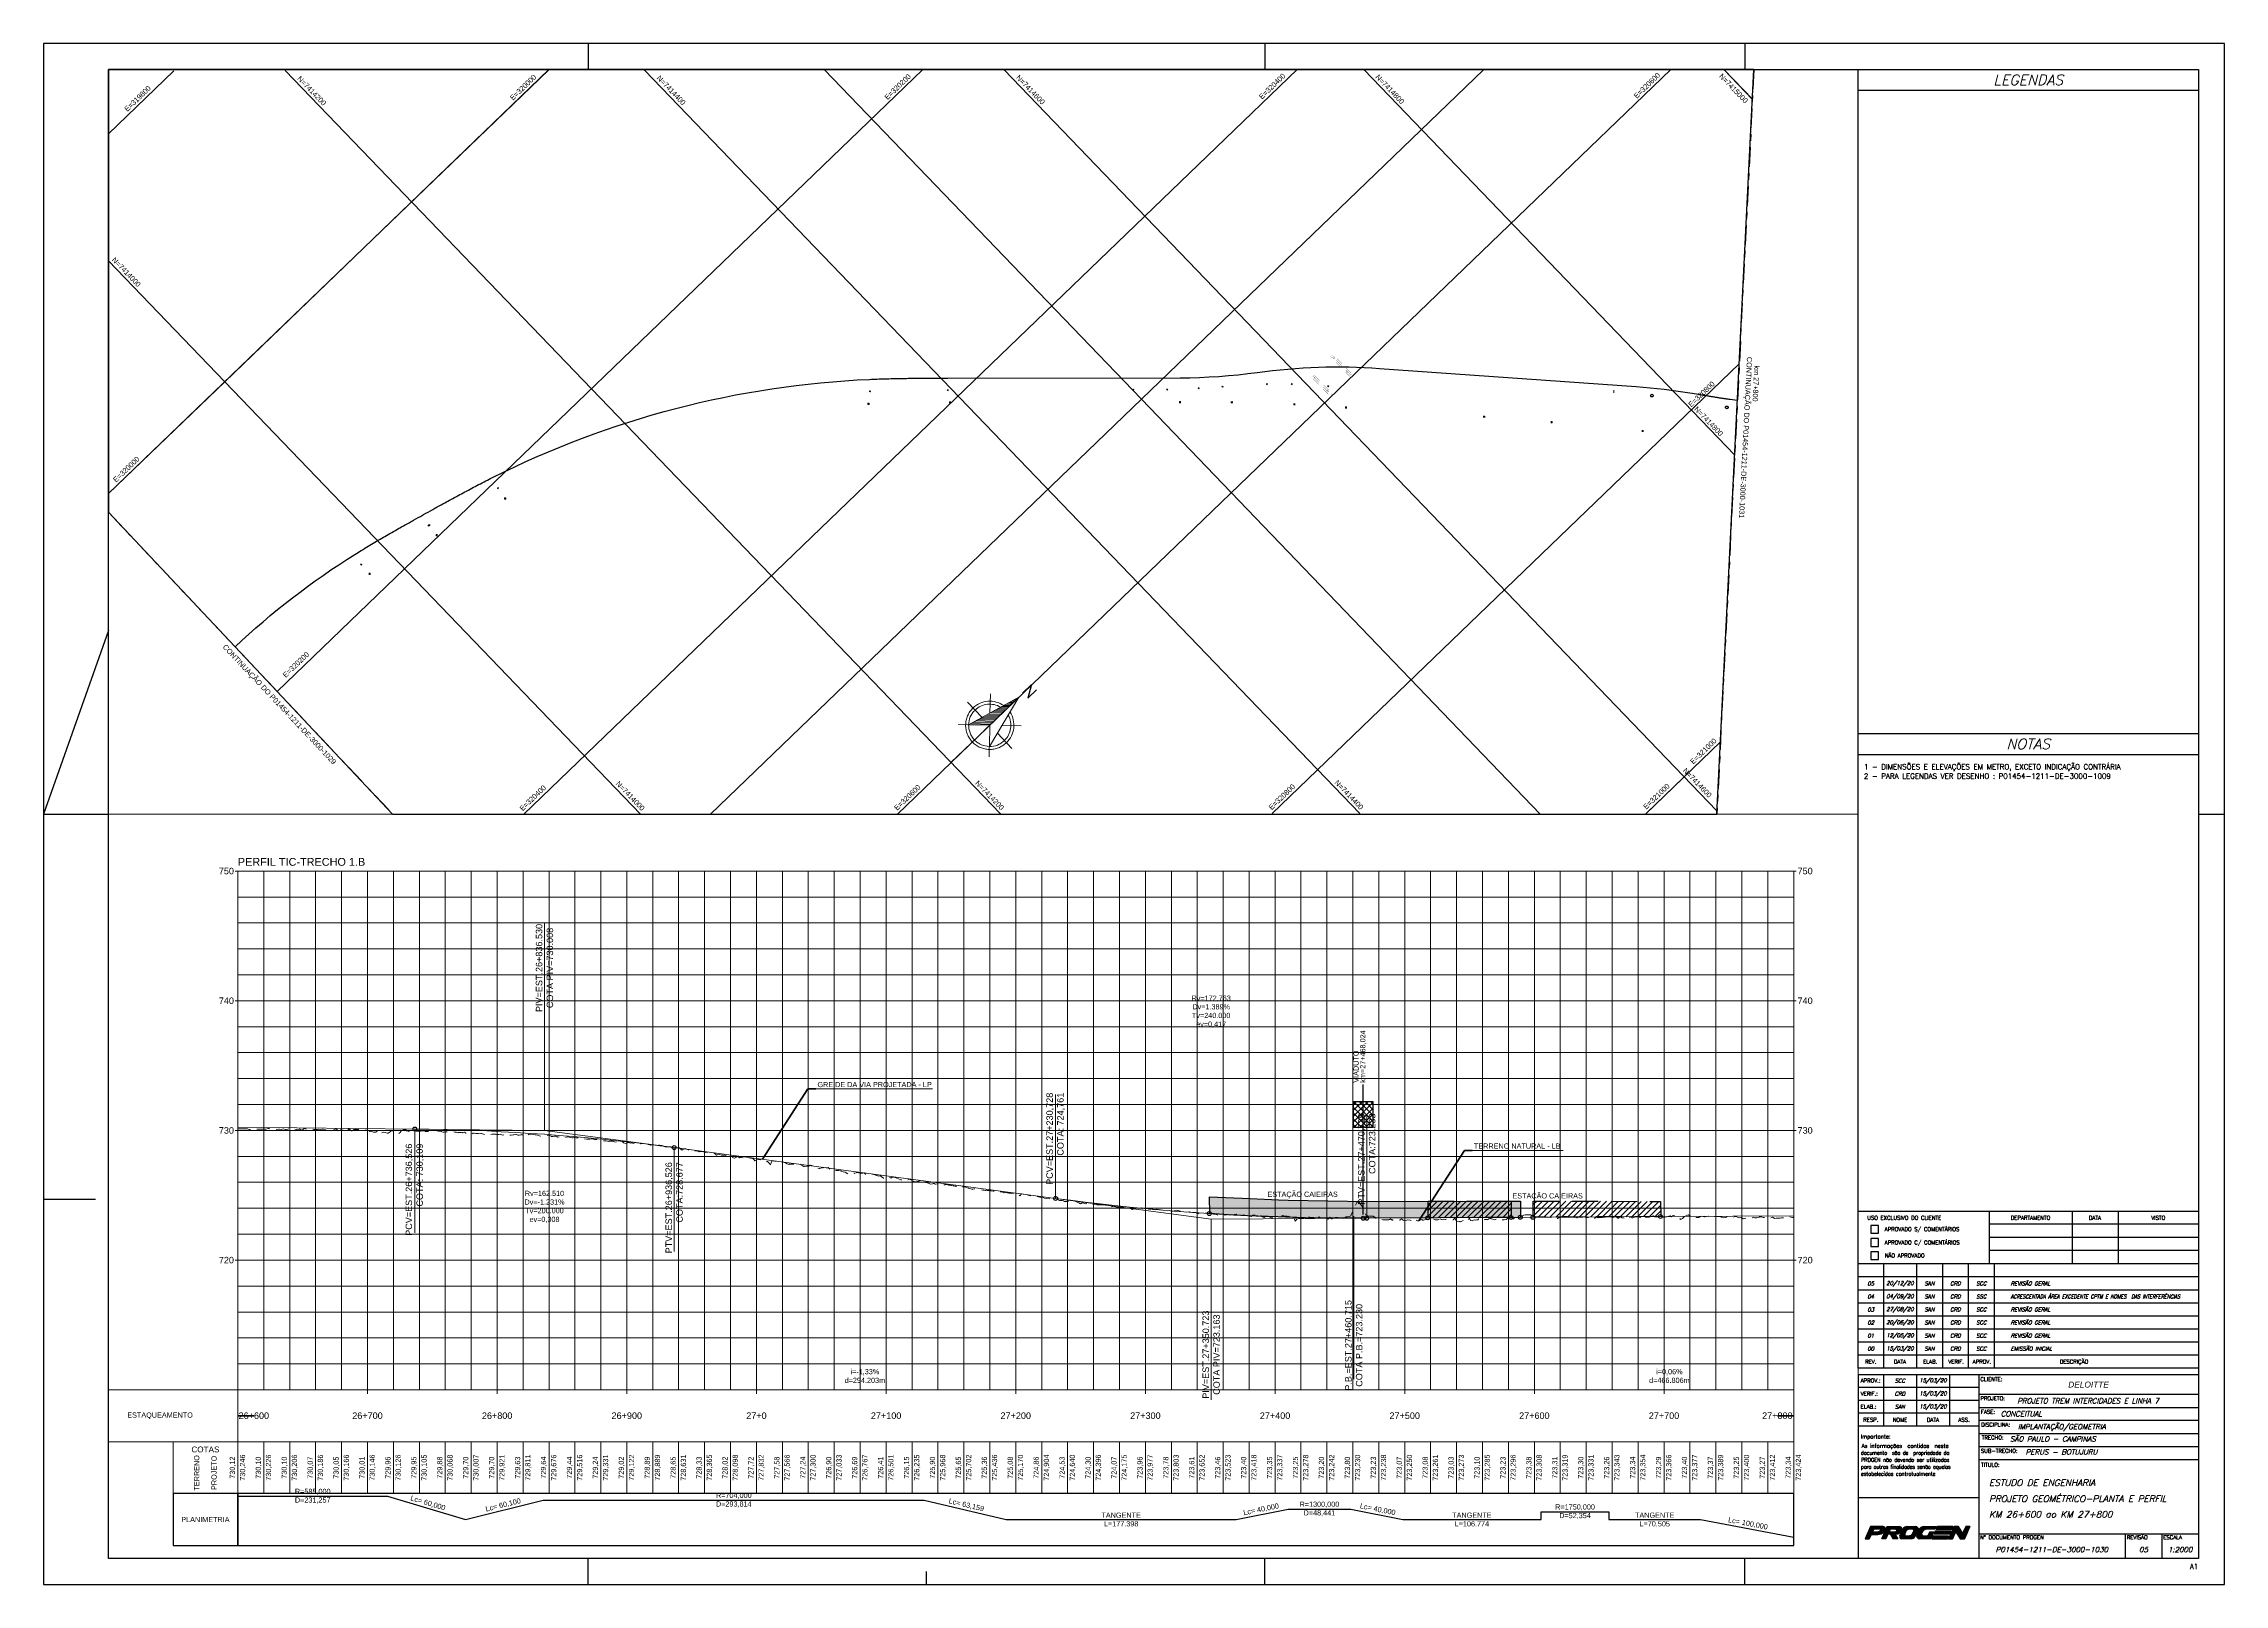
# Paper-space layout 'P01454-1211-DE-3000-1030' of a CAD drawing. Header units: metres, sheet in millimetres. Extents: x 0 to 841, y 0 to 594.
# The model-space entities are those that its viewports show. They can reach past a viewport. Long polylines and large blocks are cut down to what shows.
import ezdxf
from ezdxf.enums import TextEntityAlignment as Align

# ---------------------------------------------------------------- set-up
doc = ezdxf.new("R2010")
doc.units = ezdxf.units.M
doc.header["$LTSCALE"] = 10
doc.header["$PDMODE"] = 3
doc.header["$PDSIZE"] = 0.5
for name, pattern in [('CENTER', [1.5, 0.75, -0.25, 0.25, -0.25]), ('DASHED', [0.75, 0.5, -0.25]), ('HIDDEN', [0.375, 0.25, -0.125])]:
    doc.linetypes.add(name, pattern=pattern)
for name, color, linetype, lineweight in [('_AUX_DESAPROPRIAÇÃO', 210, 'Continuous', 0), ('_AUX_PILARES', 253, 'Continuous', 0), ('A-NORTE', 2, 'Continuous', 9), ('C-ROAD-STAN', 11, 'Continuous', 0), ('F-VT-CAIXA', 4, 'Continuous', 0), ('F-VT-COTAS', 2, 'Continuous', 0), ('F-VT-ESTACA', 4, 'Continuous', 0), ('F-VT-GREIDE', 6, 'Continuous', 0), ('F-VT-MALHA', 8, 'Continuous', 0), ('F-VT-MALHA-MJR', 8, 'Continuous', 0), ('F-VT-NOTAVEL', 2, 'Continuous', 0), ('F-VT-PLANIMETRIA', 3, 'Continuous', 0), ('F-VT-REGUA', 4, 'Continuous', 0), ('F-VT-TERRENO', 90, 'HIDDEN', 0), ('F-VT-TITULO', 4, 'Continuous', 0), ('U-HZ-AMV', 3, 'Continuous', 0), ('U-HZ-EIXO L7-V2', 220, 'L7-V2_LINE', 30)]:
    doc.layers.add(name, color=color, linetype=linetype, lineweight=lineweight)
for name, color, linetype in [('_comentarios', 2, 'Continuous'), ('A-ARTICULACAO', 3, 'Continuous'), ('A-ARTICULAÇÃO', 255, 'Continuous'), ('A-IMAGENS', 255, 'Continuous'), ('A-MALHA PAR', 8, 'Continuous'), ('A-MALHA ÍMPAR', 8, 'Continuous'), ('D-FORMATO', 1, 'Continuous'), ('LOGO_PROGEN', 156, 'Continuous'), ('U-VT-PERFIL', 4, 'Continuous'), ('U-VT-PLATAFORMA PROJETADA', 3, 'DASHED'), ('U-VT-PLATAFORMA-TXT', 3, 'Continuous'), ('U-VT-VIADUTO-EXISTENTE', 252, 'Continuous')]:
    doc.layers.add(name, color=color, linetype=linetype)
doc.layers.add('A-MODELAGEM_FEATURE LINE', color=255, linetype='Continuous', plot=False)
doc.layers.add('U-VT-PLATAFORMA EXISTENTE', color=252, linetype='Continuous', transparency=0.5)
doc.styles.add('Arial', font='arial.ttf')
doc.styles.add('DIM', font='arial.ttf', dxfattribs={"width": 0.8})
doc.styles.add('R200', font='simplex.shx', dxfattribs={"height": 5})
doc.styles.add('R80', font='arial.ttf')
doc.styles.add('ROMANS', font='romans.shx', dxfattribs={"height": 4})
doc.styles.get("Standard").update_dxf_attribs({"font": 'arial.ttf'})
doc.linetypes.add('L7-V2_LINE', pattern='A,3.5,-0.25,["L7-V2",Standard,S=0.175,R=0,X=-0.05,Y=-0.1],-0.75', length=4.5)
doc.dimstyles.new('U-1_2000', dxfattribs={"dimscale": 2, "dimtxt": 1.5, "dimasz": 0.75, "dimexe": 0.75, "dimexo": 0.75, "dimgap": 0.25, "dimtad": 1, "dimzin": 4, "dimtxsty": 'DIM', "dimblk": 'ARCHTICK', "dimcen": 0.7, "dimdle": 0.75, "dimclrd": 256, "dimclre": 256, "dimclrt": 256, "dimaunit": 1, "dimadec": 3, "dimazin": 2, "dimtfac": 1, "dimtofl": 0, "dimtmove": 0, "dimatfit": 3, "dimldrblk": 'CLOSEDBLANK', "dimfxl": 0, "dimtolj": 1, "dimtzin": 0, "dimlwd": -1, "dimlwe": -1, "dimarcsym": 0})
picture_1 = doc.add_image_def('image1.jpg', size_in_pixel=(5000, 5000))
picture_2 = doc.add_image_def('image2.jpg', size_in_pixel=(5000, 5000))
picture_3 = doc.add_image_def('image17.jpg', size_in_pixel=(5000, 5000))
picture_4 = doc.add_image_def('image18.jpg', size_in_pixel=(5000, 5000))
picture_5 = doc.add_image_def('image19.jpg', size_in_pixel=(5000, 5000))
picture_6 = doc.add_image_def('image20.jpg', size_in_pixel=(5000, 5000))
picture_7 = doc.add_image_def('image21.jpg', size_in_pixel=(5000, 5000))
picture_8 = doc.add_image_def('image22.jpg', size_in_pixel=(5000, 5000))
picture_9 = doc.add_image_def('image51.jpg', size_in_pixel=(5000, 5000))
picture_10 = doc.add_image_def('image79.jpg', size_in_pixel=(5000, 5000))
pattern_1 = [(45, (-0.0228, -0.029), (-2.2450640303, 2.2450640303), [])]
pattern_2 = [(45, (95.128, 0.5223), (-2.2450640303, 2.2450640303), [])]

# ---------------------------------------------------------------- blocks, each defined once
blk = doc.blocks.new('*U24')
at = {"layer": 'LOGO_PROGEN', "linetype": 'Continuous'}
for p, q in [((10.23, 11.12), (9.45, 9.41)), ((10.52, 11.75), (10.23, 11.12)), ((10.68, 12.11), (10.52, 11.75)), ((11.12, 13.07), (10.68, 12.11)), ((11.79, 11.12), (11.02, 9.41)), ((11.19, 13.23), (11.12, 13.07)), ((11.48, 13.85), (11.19, 13.23)), ((11.59, 14.11), (11.48, 13.85)), ((12.74, 13.07), (12.3, 12.11)), ((12.82, 11.12), (13.86, 9.41)), ((14.53, 11.12), (15.67, 9.41)), ((14.79, 13.07), (15.13, 12.93)), ((15.13, 12.25), (14.79, 12.11)), ((16.55, 11.75), (15.05, 11.12)), ((15.13, 12.93), (15.27, 12.59)), ((15.27, 12.59), (15.13, 12.25)), ((16.25, 14.11), (16.89, 13.85)), ((16.7, 12.11), (16.55, 11.75)), ((16.76, 12.25), (16.7, 12.11)), ((16.91, 12.59), (16.76, 12.25)), ((16.89, 13.85), (17.2, 13.23)), ((17.06, 12.93), (16.91, 12.59)), ((17.13, 13.07), (17.06, 12.93)), ((17.2, 13.23), (17.13, 13.07))]:
    blk.add_line(p, q, dxfattribs=at)
for points in [[(10.23, 11.12), (9.45, 9.41), (11.02, 9.41)], [(10.52, 11.75), (10.23, 11.12), (15.05, 11.12)], [(10.68, 12.11), (10.52, 11.75), (16.55, 11.75)], [(11.12, 13.07), (10.68, 12.11), (12.3, 12.11)], [(11.19, 13.23), (11.12, 13.07), (17.13, 13.07)], [(11.48, 13.85), (11.19, 13.23), (17.2, 13.23)], [(11.59, 14.11), (11.48, 13.85), (16.89, 13.85)], [(12.82, 11.12), (13.86, 9.41), (15.67, 9.41)], [(14.79, 13.07), (15.13, 12.93), (17.06, 12.93)], [(15.13, 12.25), (14.79, 12.11), (16.7, 12.11)], [(15.13, 12.93), (15.27, 12.59), (16.91, 12.59)], [(15.27, 12.59), (15.13, 12.25), (16.76, 12.25)]]:
    blk.add_solid(points, dxfattribs=at)
at = {"layer": 'LOGO_PROGEN', "linetype": 'Continuous', "extrusion": (0, 0, -1)}
for points in [[(-10.23, 11.12), (-11.79, 11.12), (-11.02, 9.41)], [(-10.52, 11.75), (-16.55, 11.75), (-15.05, 11.12)], [(-10.68, 12.11), (-16.7, 12.11), (-16.55, 11.75)], [(-11.12, 13.07), (-12.74, 13.07), (-12.3, 12.11)], [(-11.19, 13.23), (-17.2, 13.23), (-17.13, 13.07)], [(-11.48, 13.85), (-16.89, 13.85), (-17.2, 13.23)], [(-11.59, 14.11), (-16.25, 14.11), (-16.89, 13.85)], [(-12.82, 11.12), (-14.53, 11.12), (-15.67, 9.41)], [(-14.79, 13.07), (-17.13, 13.07), (-17.06, 12.93)], [(-15.13, 12.93), (-17.06, 12.93), (-16.91, 12.59)], [(-15.13, 12.25), (-16.76, 12.25), (-16.7, 12.11)], [(-15.27, 12.59), (-16.91, 12.59), (-16.76, 12.25)]]:
    blk.add_solid(points, dxfattribs=at)
blk = doc.blocks.new('*U25')
at = {"color": 142, "linetype": 'Continuous'}
for p, q in [((30.98, 14.11), (30.51, 13.1)), ((36.94, 14.11), (36.48, 13.1))]:
    blk.add_line(p, q, dxfattribs=at)
blk.add_solid([(30.98, 14.11), (30.51, 13.1), (36.48, 13.1)], dxfattribs=at)
at = {"color": 142, "linetype": 'Continuous', "extrusion": (0, 0, -1)}
blk.add_solid([(-30.98, 14.11), (-36.94, 14.11), (-36.48, 13.1)], dxfattribs=at)
blk = doc.blocks.new('*U26')
at = {"color": 142, "linetype": 'Continuous'}
for p, q in [((29.28, 10.45), (28.8, 9.41)), ((30.13, 12.29), (29.67, 11.28)), ((35.25, 10.45), (34.77, 9.41)), ((36.1, 12.29), (35.63, 11.28))]:
    blk.add_line(p, q, dxfattribs=at)
for points in [[(29.28, 10.45), (28.8, 9.41), (34.77, 9.41)], [(30.13, 12.29), (29.67, 11.28), (35.63, 11.28)]]:
    blk.add_solid(points, dxfattribs=at)
at = {"color": 142, "linetype": 'Continuous', "extrusion": (0, 0, -1)}
for points in [[(-29.28, 10.45), (-35.25, 10.45), (-34.77, 9.41)], [(-30.13, 12.29), (-36.1, 12.29), (-35.63, 11.28)]]:
    blk.add_solid(points, dxfattribs=at)
blk = doc.blocks.new('*U27')
at = {"layer": 'LOGO_PROGEN', "linetype": 'Continuous'}
for p, q in [((36.13, 11.46), (35.17, 9.41)), ((36.42, 12.09), (36.13, 11.46)), ((37.35, 14.11), (36.42, 12.09)), ((37.7, 11.46), (36.77, 9.41)), ((38.38, 11.46), (39.69, 9.41)), ((38.99, 14.11), (40.25, 12.09)), ((41.86, 14.11), (40.93, 12.09)), ((42.28, 11.46), (41.35, 9.41)), ((42.56, 12.09), (42.28, 11.46)), ((43.47, 14.11), (42.56, 12.09))]:
    blk.add_line(p, q, dxfattribs=at)
for points in [[(36.13, 11.46), (35.17, 9.41), (36.77, 9.41)], [(36.42, 12.09), (36.13, 11.46), (37.7, 11.46)], [(37.35, 14.11), (36.42, 12.09), (40.25, 12.09)], [(37.99, 12.09), (38.38, 11.46), (40.65, 11.46)], [(38.38, 11.46), (39.69, 9.41), (41.35, 9.41)], [(40.93, 12.09), (40.65, 11.46), (42.28, 11.46)], [(41.86, 14.11), (40.93, 12.09), (42.56, 12.09)]]:
    blk.add_solid(points, dxfattribs=at)
at = {"layer": 'LOGO_PROGEN', "linetype": 'Continuous', "extrusion": (0, 0, -1)}
for points in [[(-36.13, 11.46), (-37.7, 11.46), (-36.77, 9.41)], [(-36.42, 12.09), (-37.99, 12.09), (-37.7, 11.46)], [(-37.35, 14.11), (-38.99, 14.11), (-40.25, 12.09)], [(-37.99, 12.09), (-40.25, 12.09), (-40.65, 11.46)], [(-38.38, 11.46), (-42.28, 11.46), (-41.35, 9.41)], [(-40.93, 12.09), (-42.56, 12.09), (-42.28, 11.46)], [(-41.86, 14.11), (-43.47, 14.11), (-42.56, 12.09)]]:
    blk.add_solid(points, dxfattribs=at)
blk = doc.blocks.new('*U28')
at = {"layer": 'LOGO_PROGEN', "linetype": 'Continuous'}
for p, q in [((22.98, 10.51), (22.96, 10.27)), ((22.96, 10.27), (23.37, 9.65)), ((23.01, 10.82), (22.98, 10.51)), ((23.02, 11.01), (23.01, 10.82)), ((23.24, 11.49), (23.02, 11.01)), ((23.37, 11.77), (23.24, 11.49)), ((23.77, 12.62), (23.37, 11.77)), ((23.37, 9.65), (24.07, 9.41)), ((23.89, 12.89), (23.77, 12.62)), ((24.03, 13.05), (23.89, 12.89)), ((24.6, 13.73), (24.03, 13.05)), ((24.03, 13.05), (24.03, 13.05)), ((25.62, 14.11), (24.6, 13.73)), ((24.89, 11.77), (24.82, 11.49)), ((24.82, 11.49), (24.9, 11.01)), ((25.46, 12.62), (24.89, 11.77)), ((24.9, 11.01), (24.93, 10.82)), ((24.93, 10.82), (25.53, 10.51)), ((26.05, 12.89), (25.46, 12.62)), ((26.39, 13.05), (26.05, 12.89)), ((30.08, 13.05), (26.39, 13.05)), ((28, 12.03), (27.31, 10.51)), ((28.5, 9.65), (28.39, 9.41)), ((28.79, 10.27), (28.5, 9.65)), ((28.9, 10.51), (28.79, 10.27)), ((29.61, 12.03), (28.9, 10.51)), ((30.39, 13.73), (30.08, 13.05)), ((30.57, 14.11), (30.39, 13.73))]:
    blk.add_line(p, q, dxfattribs=at)
for points in [[(22.98, 10.51), (22.96, 10.27), (28.79, 10.27)], [(22.96, 10.27), (23.37, 9.65), (28.5, 9.65)], [(23.01, 10.82), (22.98, 10.51), (25.53, 10.51)], [(23.02, 11.01), (23.01, 10.82), (24.93, 10.82)], [(23.24, 11.49), (23.02, 11.01), (24.9, 11.01)], [(23.37, 11.77), (23.24, 11.49), (24.82, 11.49)], [(23.77, 12.62), (23.37, 11.77), (24.89, 11.77)], [(23.37, 9.65), (24.07, 9.41), (28.39, 9.41)], [(23.89, 12.89), (23.77, 12.62), (25.46, 12.62)], [(24.03, 13.05), (23.89, 12.89), (26.05, 12.89)], [(24.6, 13.73), (24.03, 13.05), (30.08, 13.05)], [(24.03, 13.05), (24.03, 13.05), (26.39, 13.05)], [(25.62, 14.11), (24.6, 13.73), (30.39, 13.73)], [(28, 12.03), (27.31, 10.51), (28.9, 10.51)]]:
    blk.add_solid(points, dxfattribs=at)
at = {"layer": 'LOGO_PROGEN', "linetype": 'Continuous', "extrusion": (0, 0, -1)}
for points in [[(-22.96, 10.27), (-28.79, 10.27), (-28.5, 9.65)], [(-22.98, 10.51), (-28.9, 10.51), (-28.79, 10.27)], [(-23.01, 10.82), (-24.93, 10.82), (-25.53, 10.51)], [(-23.02, 11.01), (-24.9, 11.01), (-24.93, 10.82)], [(-23.24, 11.49), (-24.82, 11.49), (-24.9, 11.01)], [(-23.37, 11.77), (-24.89, 11.77), (-24.82, 11.49)], [(-23.37, 9.65), (-28.5, 9.65), (-28.39, 9.41)], [(-23.77, 12.62), (-25.46, 12.62), (-24.89, 11.77)], [(-23.89, 12.89), (-26.05, 12.89), (-25.46, 12.62)], [(-24.03, 13.05), (-30.08, 13.05), (-26.39, 13.05)], [(-24.03, 13.05), (-26.39, 13.05), (-26.05, 12.89)], [(-24.6, 13.73), (-30.39, 13.73), (-30.08, 13.05)], [(-25.62, 14.11), (-30.57, 14.11), (-30.39, 13.73)], [(-28, 12.03), (-29.61, 12.03), (-28.9, 10.51)]]:
    blk.add_solid(points, dxfattribs=at)
blk = doc.blocks.new('*U29')
at = {"layer": 'LOGO_PROGEN', "linetype": 'Continuous'}
for p, q in [((16.51, 10.47), (16.45, 9.96)), ((16.45, 9.96), (16.63, 9.69)), ((16.52, 10.48), (16.51, 10.47)), ((16.67, 10.8), (16.52, 10.48)), ((16.63, 9.69), (16.74, 9.53)), ((16.9, 11.31), (16.67, 10.8)), ((16.74, 9.53), (17.24, 9.41)), ((17.49, 12.56), (16.9, 11.31)), ((17.66, 12.94), (17.49, 12.56)), ((17.72, 13.07), (17.66, 12.94)), ((17.84, 13.33), (17.72, 13.07)), ((17.89, 13.45), (17.84, 13.33)), ((18.4, 13.9), (17.89, 13.45)), ((18.93, 12.56), (18.32, 11.31)), ((18.32, 11.31), (18.32, 10.8)), ((18.32, 10.8), (18.71, 10.48)), ((18.41, 13.9), (18.4, 13.9)), ((19.07, 14.11), (18.41, 13.9)), ((19.38, 12.94), (18.93, 12.56)), ((19.95, 13.07), (19.38, 12.94)), ((20.19, 10.48), (20.18, 10.48)), ((20.78, 10.66), (20.19, 10.48)), ((21.18, 11.13), (20.78, 10.66)), ((21.21, 9.53), (20.78, 9.41)), ((21.79, 12.46), (21.18, 11.13)), ((21.75, 9.69), (21.21, 9.53)), ((21.45, 13.07), (21.78, 12.85)), ((21.96, 9.96), (21.75, 9.69)), ((21.78, 12.85), (21.79, 12.69)), ((21.79, 12.69), (21.79, 12.46)), ((22.36, 10.47), (21.96, 9.96)), ((22.37, 10.48), (22.36, 10.47)), ((22.45, 10.66), (22.37, 10.48)), ((22.37, 10.48), (22.37, 10.48)), ((22.67, 11.13), (22.45, 10.66)), ((22.57, 14.11), (23.18, 13.9)), ((23.28, 12.46), (22.67, 11.13)), ((23.18, 13.9), (23.19, 13.9)), ((23.19, 13.9), (23.46, 13.45)), ((23.39, 12.69), (23.28, 12.46)), ((23.42, 12.85), (23.39, 12.69)), ((23.47, 13.07), (23.42, 12.85)), ((23.46, 13.45), (23.52, 13.33)), ((23.52, 13.33), (23.47, 13.07))]:
    blk.add_line(p, q, dxfattribs=at)
for points in [[(16.51, 10.47), (16.45, 9.96), (21.96, 9.96)], [(16.45, 9.96), (16.63, 9.69), (21.75, 9.69)], [(16.52, 10.48), (16.51, 10.47), (22.36, 10.47)], [(16.67, 10.8), (16.52, 10.48), (18.71, 10.48)], [(16.63, 9.69), (16.74, 9.53), (21.21, 9.53)], [(16.9, 11.31), (16.67, 10.8), (18.32, 10.8)], [(16.74, 9.53), (17.24, 9.41), (20.78, 9.41)], [(17.49, 12.56), (16.9, 11.31), (18.32, 11.31)], [(17.66, 12.94), (17.49, 12.56), (18.93, 12.56)], [(17.72, 13.07), (17.66, 12.94), (19.38, 12.94)], [(17.84, 13.33), (17.72, 13.07), (23.47, 13.07)], [(17.89, 13.45), (17.84, 13.33), (23.52, 13.33)], [(18.4, 13.9), (17.89, 13.45), (23.46, 13.45)], [(18.41, 13.9), (18.4, 13.9), (23.19, 13.9)], [(19.07, 14.11), (18.41, 13.9), (23.18, 13.9)], [(20.19, 10.48), (20.18, 10.48), (22.37, 10.48)], [(20.78, 10.66), (20.19, 10.48), (22.37, 10.48)], [(21.18, 11.13), (20.78, 10.66), (22.45, 10.66)], [(21.79, 12.46), (21.18, 11.13), (22.67, 11.13)], [(21.45, 13.07), (21.78, 12.85), (23.42, 12.85)], [(21.78, 12.85), (21.79, 12.69), (23.39, 12.69)], [(21.79, 12.69), (21.79, 12.46), (23.28, 12.46)]]:
    blk.add_solid(points, dxfattribs=at)
at = {"layer": 'LOGO_PROGEN', "linetype": 'Continuous', "extrusion": (0, 0, -1)}
for points in [[(-16.45, 9.96), (-21.96, 9.96), (-21.75, 9.69)], [(-16.51, 10.47), (-22.36, 10.47), (-21.96, 9.96)], [(-16.52, 10.48), (-22.37, 10.48), (-22.36, 10.47)], [(-16.63, 9.69), (-21.75, 9.69), (-21.21, 9.53)], [(-16.67, 10.8), (-18.32, 10.8), (-18.71, 10.48)], [(-16.74, 9.53), (-21.21, 9.53), (-20.78, 9.41)], [(-16.9, 11.31), (-18.32, 11.31), (-18.32, 10.8)], [(-17.49, 12.56), (-18.93, 12.56), (-18.32, 11.31)], [(-17.66, 12.94), (-19.38, 12.94), (-18.93, 12.56)], [(-17.72, 13.07), (-19.95, 13.07), (-19.38, 12.94)], [(-17.84, 13.33), (-23.52, 13.33), (-23.47, 13.07)], [(-17.89, 13.45), (-23.46, 13.45), (-23.52, 13.33)], [(-18.4, 13.9), (-23.19, 13.9), (-23.46, 13.45)], [(-18.41, 13.9), (-23.18, 13.9), (-23.19, 13.9)], [(-19.07, 14.11), (-22.57, 14.11), (-23.18, 13.9)], [(-20.19, 10.48), (-22.37, 10.48), (-22.37, 10.48)], [(-20.78, 10.66), (-22.45, 10.66), (-22.37, 10.48)], [(-21.18, 11.13), (-22.67, 11.13), (-22.45, 10.66)], [(-21.45, 13.07), (-23.47, 13.07), (-23.42, 12.85)], [(-21.78, 12.85), (-23.42, 12.85), (-23.39, 12.69)], [(-21.79, 12.69), (-23.39, 12.69), (-23.28, 12.46)], [(-21.79, 12.46), (-23.28, 12.46), (-22.67, 11.13)]]:
    blk.add_solid(points, dxfattribs=at)
blk = doc.blocks.new('*U30')
at = {"layer": 'LOGO_PROGEN', "linetype": 'Continuous'}
for p, q in [((3.8, 11.08), (3.03, 9.41)), ((3.92, 11.33), (3.8, 11.08)), ((4.27, 12.1), (3.92, 11.33)), ((4.74, 13.1), (4.27, 12.1)), ((5.37, 11.08), (4.62, 9.41)), ((4.93, 13.51), (4.74, 13.1)), ((5.12, 13.94), (4.93, 13.51)), ((5.2, 14.11), (5.12, 13.94)), ((6.37, 13.1), (5.87, 12.1)), ((9.26, 11.33), (8.01, 11.08)), ((8.13, 12.12), (8.03, 12.1)), ((8.61, 12.23), (8.13, 12.12)), ((9.09, 12.6), (8.61, 12.23)), ((8.84, 13.1), (9.04, 13.03)), ((9.04, 13.03), (9.05, 13.03)), ((9.05, 13.03), (9.16, 12.82)), ((9.16, 12.82), (9.09, 12.6)), ((10.23, 12.1), (9.26, 11.33)), ((10.06, 14.11), (10.52, 13.94)), ((10.26, 12.12), (10.23, 12.1)), ((10.31, 12.23), (10.26, 12.12)), ((10.49, 12.6), (10.31, 12.23)), ((10.59, 12.82), (10.49, 12.6)), ((10.52, 13.94), (10.77, 13.51)), ((10.68, 13.03), (10.59, 12.82)), ((10.7, 13.1), (10.68, 13.03)), ((10.68, 13.03), (10.68, 13.03)), ((10.77, 13.51), (10.7, 13.1))]:
    blk.add_line(p, q, dxfattribs=at)
for points in [[(3.8, 11.08), (3.03, 9.41), (4.62, 9.41)], [(3.92, 11.33), (3.8, 11.08), (8.01, 11.08)], [(4.27, 12.1), (3.92, 11.33), (9.26, 11.33)], [(4.74, 13.1), (4.27, 12.1), (5.87, 12.1)], [(4.93, 13.51), (4.74, 13.1), (10.7, 13.1)], [(5.12, 13.94), (4.93, 13.51), (10.77, 13.51)], [(5.2, 14.11), (5.12, 13.94), (10.52, 13.94)], [(8.13, 12.12), (8.03, 12.1), (10.23, 12.1)], [(8.61, 12.23), (8.13, 12.12), (10.26, 12.12)], [(9.09, 12.6), (8.61, 12.23), (10.31, 12.23)], [(8.84, 13.1), (9.04, 13.03), (10.68, 13.03)], [(9.04, 13.03), (9.05, 13.03), (10.68, 13.03)], [(9.05, 13.03), (9.16, 12.82), (10.59, 12.82)], [(9.16, 12.82), (9.09, 12.6), (10.49, 12.6)]]:
    blk.add_solid(points, dxfattribs=at)
at = {"layer": 'LOGO_PROGEN', "linetype": 'Continuous', "extrusion": (0, 0, -1)}
for points in [[(-3.8, 11.08), (-5.37, 11.08), (-4.62, 9.41)], [(-3.92, 11.33), (-9.26, 11.33), (-8.01, 11.08)], [(-4.27, 12.1), (-10.23, 12.1), (-9.26, 11.33)], [(-4.74, 13.1), (-6.37, 13.1), (-5.87, 12.1)], [(-4.93, 13.51), (-10.77, 13.51), (-10.7, 13.1)], [(-5.12, 13.94), (-10.52, 13.94), (-10.77, 13.51)], [(-5.2, 14.11), (-10.06, 14.11), (-10.52, 13.94)], [(-8.13, 12.12), (-10.26, 12.12), (-10.23, 12.1)], [(-8.61, 12.23), (-10.31, 12.23), (-10.26, 12.12)], [(-8.84, 13.1), (-10.7, 13.1), (-10.68, 13.03)], [(-9.04, 13.03), (-10.68, 13.03), (-10.68, 13.03)], [(-9.05, 13.03), (-10.68, 13.03), (-10.59, 12.82)], [(-9.09, 12.6), (-10.49, 12.6), (-10.31, 12.23)], [(-9.16, 12.82), (-10.59, 12.82), (-10.49, 12.6)]]:
    blk.add_solid(points, dxfattribs=at)
blk = doc.blocks.new('NOVO_LOGO_PROGEN')
at = {"color": 142}
for points in [[(29.28, 10.45), (28.8, 9.41), (34.77, 9.41), (35.25, 10.45), (29.28, 10.45)], [(30.13, 12.29), (29.67, 11.28), (35.63, 11.28), (36.1, 12.29), (30.13, 12.29)], [(30.98, 14.11), (30.51, 13.1), (36.48, 13.1), (36.94, 14.11), (30.98, 14.11)]]:
    blk.add_lwpolyline(points, close=True, dxfattribs=at)
at = {"layer": 'LOGO_PROGEN'}
for p, q in [((9.45, 9.41), (11.59, 14.11)), ((11.02, 9.41), (9.45, 9.41)), ((11.79, 11.12), (11.02, 9.41)), ((11.59, 14.11), (16.25, 14.11)), ((12.82, 11.12), (11.79, 11.12)), ((13.86, 9.41), (12.82, 11.12)), ((15.67, 9.41), (13.86, 9.41)), ((15.05, 11.12), (14.53, 11.12)), ((14.53, 11.12), (15.67, 9.41)), ((16.51, 10.47), (17.89, 13.45)), ((20.78, 9.41), (17.24, 9.41)), ((19.07, 14.11), (22.57, 14.11)), ((23.39, 12.69), (22.37, 10.48)), ((24.89, 11.77), (24.82, 11.49))]:
    blk.add_line(p, q, dxfattribs=at)
for points in [[(10.68, 13.03, 0.577661), (10.06, 14.11), (5.2, 14.11), (3.03, 9.41), (4.62, 9.41), (5.37, 11.08), (8.01, 11.08, 0.238769), (10.26, 12.12)], [(6.37, 13.1), (5.87, 12.1), (8.03, 12.1, 0.224102), (9.09, 12.6, 0.616344), (8.87, 13.1), (6.37, 13.1)], [(12.74, 13.07), (12.3, 12.11), (14.79, 12.11, 1), (14.79, 13.07), (12.74, 13.07)]]:
    blk.add_lwpolyline(points, format="xyb", close=True, dxfattribs=at)
for points in [[(18.93, 12.56), (18.32, 11.31, 0.479008), (18.71, 10.48), (20.18, 10.48, 0.295146), (21.18, 11.13), (21.79, 12.46, 0.508319), (21.45, 13.07), (19.95, 13.07, 0.235925), (18.93, 12.56, 1.403299)], [(23.04, 11.05, 0.554169), (24.07, 9.41)], [(23.02, 11.01), (23.89, 12.89, -0.262138), (25.62, 14.11), (30.57, 14.11), (30.08, 13.05), (26.39, 13.05, 0.281062), (24.89, 11.77)], [(24.82, 11.49, 0.510846), (25.53, 10.51), (27.31, 10.51), (28, 12.03), (29.61, 12.03), (28.39, 9.41), (24.05, 9.41)]]:
    blk.add_lwpolyline(points, format="xyb", dxfattribs=at)
blk.add_lwpolyline([(37.35, 14.11), (35.17, 9.41), (36.77, 9.41), (37.99, 12.09), (39.69, 9.41), (41.35, 9.41), (43.47, 14.11), (41.86, 14.11), (40.65, 11.46), (38.99, 14.11), (37.35, 14.11)], close=True, dxfattribs=at)
for centre, radius, start, end in [((15.02, 13.3), 2.17, 270.59549, 358.36551), ((16.24, 13.15), 0.96, 5.24816, 89.25431), ((17.15, 10.12), 0.723, 151.60803, 276.70999), ((19.2, 12.51), 1.6, 94.5731, 144.1733), ((20.82, 11.06), 1.65, 268.60885, 339.66253), ((22.61, 13.18), 0.924, 327.55303, 92.40411)]:
    blk.add_arc(centre, radius, start, end, dxfattribs=at)
at = {"color": 142, "linetype": 'Continuous'}
for name in ['*U26', '*U25']:
    blk.add_blockref(name, (0, 0), dxfattribs=at)
at = {"layer": 'LOGO_PROGEN', "linetype": 'Continuous'}
for name in ['*U30', '*U24', '*U29', '*U28', '*U27']:
    blk.add_blockref(name, (0, 0), dxfattribs=at)
blk = doc.blocks.new('FORMATO_A1')
at = {"layer": 'D-FORMATO', "color": 1}
for p, q in [((0, 594), (-841, 594)), ((-841, 594), (-841, 0)), ((-631, 594), (-631, 584)), ((-370, 594), (-370, 584)), ((-185, 594), (-185, 584)), ((0, 0), (0, 594)), ((-816, 367.71), (-841, 297)), ((-841, 297), (-816, 297)), ((-10, 297), (0, 297)), ((-841, 148.5), (-821, 148.5)), ((-631, 0), (-631, 10)), ((-370, 0), (-370, 10)), ((-185, 0), (-185, 10)), ((-841, 0), (0, 0)), ((-500.5, 0), (-500.5, 5))]:
    blk.add_line(p, q, dxfattribs=at)
at = {"layer": 'D-FORMATO', "color": 6}
for p, q in [((-816, 584), (-10, 584)), ((-816, 10), (-816, 584)), ((-10, 584), (-10, 10)), ((-10, 10), (-816, 10))]:
    blk.add_line(p, q, dxfattribs=at)
at = {"layer": 'D-FORMATO', "color": 4}
for p, q in [((-141.25, 143.88), (-141.25, 584)), ((-141.25, 143.88), (-141.25, 584)), ((-141.25, 584), (-10, 584)), ((-141.25, 83.33), (-141.25, 143.88)), ((-141.25, 143.88), (-10, 143.88)), ((-90.75, 143.88), (-90.75, 123.58)), ((-10, 123.58), (-141.25, 123.58)), ((-10, 83.33), (-141.25, 83.33)), ((-10, 80.82), (-141.25, 80.82)), ((-141.25, 80.82), (-141.25, 10)), ((-94.75, 80.82), (-94.75, 10)), ((-94.75, 60.95), (-141.25, 60.95)), ((-141.25, 33.51), (-94.75, 33.51))]:
    blk.add_line(p, q, dxfattribs=at)
at = {"layer": 'D-FORMATO', "color": 3}
for p, q in [((-58.75, 143.88), (-58.75, 123.58)), ((-41, 143.88), (-41, 123.58)), ((-136.37, 138.4), (-136.37, 135.4)), ((-133.37, 138.4), (-136.37, 138.4)), ((-136.37, 135.4), (-133.37, 135.4)), ((-133.37, 135.4), (-133.37, 138.4)), ((-10, 138.81), (-90.75, 138.81)), ((-133.37, 133.32), (-136.37, 133.32)), ((-136.37, 133.32), (-136.37, 130.32)), ((-136.37, 130.32), (-133.37, 130.32)), ((-133.37, 128.25), (-136.37, 128.25)), ((-136.37, 128.25), (-136.37, 125.25)), ((-133.37, 130.32), (-133.37, 133.32)), ((-133.37, 125.25), (-133.37, 128.25)), ((-136.37, 125.25), (-133.37, 125.25)), ((-131.5, 123.58), (-131.5, 83.33)), ((-118.75, 123.58), (-118.75, 83.33)), ((-108.75, 123.58), (-108.75, 83.33)), ((-98.75, 123.58), (-98.75, 83.33)), ((-88.75, 123.58), (-88.75, 83.33)), ((-10, 88.36), (-141.25, 88.36)), ((-131.5, 80.82), (-131.5, 60.95)), ((-118.75, 80.82), (-118.75, 60.95)), ((-106, 80.82), (-106, 60.95)), ((-10, 73.22), (-94.75, 73.22)), ((-94.75, 68.19), (-10, 68.19)), ((-94.75, 65.98), (-141.25, 65.98)), ((-10, 63.17), (-94.75, 63.17)), ((-94.75, 58.14), (-10, 58.14)), ((-94.75, 53.12), (-10, 53.12)), ((-94.75, 48.09), (-10, 48.09)), ((-94.75, 19.47), (-10, 19.47)), ((-38.26, 19.47), (-38.26, 10)), ((-24.13, 19.47), (-24.13, 10))]:
    blk.add_line(p, q, dxfattribs=at)
at = {"layer": 'D-FORMATO', "color": 9}
for p, q in [((-10, 133.73), (-90.75, 133.73)), ((-10, 128.66), (-90.75, 128.66)), ((-10, 118.51), (-141.25, 118.51)), ((-10, 113.48), (-141.25, 113.48)), ((-10, 108.46), (-141.25, 108.46)), ((-10, 103.43), (-141.25, 103.43)), ((-10, 98.41), (-141.25, 98.41)), ((-10, 93.38), (-141.25, 93.38)), ((-141.25, 76.03), (-94.75, 76.03)), ((-141.25, 71), (-94.75, 71))]:
    blk.add_line(p, q, dxfattribs=at)
blk.add_blockref('NOVO_LOGO_PROGEN', (-141.61, 8.18))
at = {"color": 2, "style": 'ROMANS'}
for s, p in [('2 - PARA LEGENDAS VER DESENHO : P01454-1211-DE-3000-1009', (-139.01, 310.61)), ('1 - DIMENSÕES E ELEVAÇÕES EM METRO, EXCETO INDICAÇÃO CONTRÁRIA', (-139.01, 314.21))]:
    blk.add_text(s, height=2, dxfattribs=at).set_placement(p)
at = {"layer": 'D-FORMATO', "color": 3, "style": 'ROMANS'}
blk.add_text('USO EXCLUSIVO DO CLIENTE', height=1.5, dxfattribs=at).set_placement((-123.45, 141.34), align=Align.MIDDLE_CENTER)
for s, p in [('APROVADO S/ COMENTÁRIOS', (-131.01, 136.9)), ('APROVADO C/ COMENTÁRIOS', (-131.01, 131.82)), ('NÃO APROVADO', (-131.01, 126.75))]:
    blk.add_text(s, height=1.5, dxfattribs=at).set_placement(p, align=Align.MIDDLE_LEFT)
at = {"layer": 'D-FORMATO', "color": 2, "style": 'ROMANS'}
for s, p in [('DEPARTAMENTO', (-74.75, 141.34)), ('DATA', (-49.88, 141.34)), ('VISTO', (-25.5, 141.34)), ('RESP.', (-136.37, 63.47)), ('NOME', (-125.12, 63.47)), ('DATA', (-112.37, 63.47)), ('ASS.', (-100.37, 63.47))]:
    blk.add_text(s, height=1.5, dxfattribs=at).set_placement(p, align=Align.MIDDLE_CENTER)
for s, p in [('APROV.:', (-140.27, 77.81)), ('CLIENTE:', (-94.11, 78.32)), ('VERIF.:', (-140.27, 72.78)), ('ELAB.:', (-140.27, 67.76)), ('PROJETO:', (-94.11, 70.96)), ('FASE:', (-93.91, 65.77)), ('DISCIPLINA:', (-93.8, 60.83)), ('Importante:', (-140.24, 56.25)), ('SUB-TRECHO:', (-93.91, 50.7)), ('TRECHO:', (-93.59, 55.87)), ('TITULO:', (-93.8, 45.36)), ('N%%D DOCUMENTO PROGEN', (-94.17, 17.4)), ('REVISÃO', (-37.68, 17.4)), ('ESCALA', (-23.55, 17.4))]:
    blk.add_text(s, height=1.5, dxfattribs=at).set_placement(p)
at = {"layer": 'D-FORMATO', "color": 9, "style": 'ROMANS'}
for s, width, p in [('documento  são de  propriedade da ', 0.91, (-140.16, 49.97)), ('estabelecidas contratualmente', 0.93, (-140.18, 41.89)), ('para outras finalidades senão aquelas ', 0.88, (-140.11, 44.58)), ('PROGEN não devendo ser utilizadas ', 0.93, (-140.11, 47.27))]:
    blk.add_text(s, height=1.5, dxfattribs=dict(at, width=width)).set_placement(p)
blk.add_text('As informações  contidas  neste ', height=1.5, dxfattribs=at).set_placement((-139.89, 52.66))
blk.add_text('A1', height=2, dxfattribs=at).set_placement((-10.06, 5.91), align=Align.RIGHT)
at = {"layer": 'D-FORMATO', "color": 0, "insert": (-52.37, 77.02), "char_height": 2.2917, "attachment_point": 5}
blk.add_mtext_dynamic_manual_height_columns('{\\f@Arial Unicode MS|b0|i1|c0|p34;\\C3;DELOITTE}', width=23.2193, gutter_width=111.92, heights=[3.12], dxfattribs=at)
at = {"layer": 'D-FORMATO', "color": 2, "style": 'ROMANS', "oblique": 15}
for p in [(-125.12, 78.54), (-112.37, 78.54), (-125.12, 73.52), (-125.12, 68.49), (-112.37, 73.52), (-112.37, 68.49)]:
    blk.add_attdef('XXX', text='', height=1.5, dxfattribs=at).set_placement(p, align=Align.MIDDLE)
blk = doc.blocks.new('PROGEN')
at = {"layer": 'D-FORMATO', "color": 3, "style": 'ROMANS', "oblique": 15}
for tag, p, height in [('PROJETO', (761.15, 69.74), 2), ('FASE', (754.77, 64.74), 2), ('DISCIPLINA', (761.35, 59.79), 2), ('TRECHO', (758.34, 55.06), 2), ('SUB-TRECHO', (764.34, 50.04), 2), ('TITULO_1', (750.25, 37.95), 2.5), ('TITULO_2', (750.25, 31.76), 2.5), ('TITULO_3', (750.25, 25.75), 2.5)]:
    blk.add_attdef(tag, p, '', height=height, dxfattribs=at)
for tag, p in [('NUMERO_PROGEN', (774.46, 13.4)), ('REV_PROGEN', (809.81, 13.4)), ('ESC', (823.94, 13.4))]:
    blk.add_attdef(tag, text='', height=2, dxfattribs=at).set_placement(p, align=Align.MIDDLE_CENTER)
blk = doc.blocks.new('BLOCO_REVISÃO')
at = {"layer": 'D-FORMATO', "color": 2, "style": 'ROMANS'}
for s, p in [('REV.', (4.88, 2.51)), ('DATA', (16.13, 2.51)), ('ELAB.', (27.76, 2.51)), ('VERIF.', (37.76, 2.51)), ('APROV.', (47.76, 2.51)), ('DESCRIÇÃO', (83.25, 2.51))]:
    blk.add_text(s, height=1.5, dxfattribs=at).set_placement(p, align=Align.MIDDLE_CENTER)
at = {"layer": 'D-FORMATO', "color": 2, "style": 'ROMANS', "oblique": 15}
for tag, p in [('X', (4.88, 37.74)), ('XX/XX/XX', (16.13, 37.69)), ('XX/XX/XX', (16.13, 32.66)), ('XXX', (27.5, 37.69)), ('XXX', (37.5, 37.69)), ('XXX', (47.5, 37.69)), ('X', (4.88, 32.66)), ('X', (4.88, 27.64)), ('XX/XX/XX', (16.13, 27.64)), ('XXX', (27.5, 32.66)), ('XXX', (27.5, 27.64)), ('XXX', (37.5, 32.66)), ('XXX', (37.5, 27.64)), ('XXX', (47.5, 32.66)), ('XXX', (47.5, 27.64)), ('X', (4.88, 22.61)), ('X', (4.88, 17.59)), ('XX/XX/XX', (16.13, 22.64)), ('XX/XX/XX', (16.13, 17.59)), ('XXX', (27.5, 22.64)), ('XXX', (27.5, 17.59)), ('XXX', (37.5, 22.64)), ('XXX', (37.5, 17.59)), ('XXX', (47.5, 22.64)), ('XXX', (47.5, 17.59)), ('X', (4.88, 12.56)), ('XX/XX/XX', (16.13, 12.56)), ('XX/XX/XX', (16.13, 7.54)), ('XXX', (27.5, 12.56)), ('XXX', (37.5, 12.56)), ('XXX', (47.5, 12.56)), ('X', (4.88, 7.54)), ('XXX', (27.5, 7.54)), ('XXX', (37.5, 7.54)), ('XXX', (47.5, 7.54))]:
    blk.add_attdef(tag, text='', height=1.5, dxfattribs=at).set_placement(p, align=Align.MIDDLE)
for p in [(58.82, 37.69), (58.82, 32.66), (58.82, 27.64), (58.82, 22.64), (58.82, 17.59), (58.82, 12.56), (58.82, 7.54)]:
    blk.add_attdef('XXXXX', text='', height=1.5, dxfattribs=at).set_placement(p, align=Align.MIDDLE_LEFT)
blk = doc.blocks.new('*X75')
at = {"color": 0}
for p, q in [((146.55, -412.41), (147.62, -411.35)), ((146.75, -411.68), (147.62, -410.82)), ((146.95, -410.95), (147.62, -410.29)), ((147.15, -410.22), (147.62, -409.76)), ((147.35, -409.49), (147.62, -409.23)), ((147.55, -408.76), (147.62, -408.7)), ((143.76, -422.63), (147.62, -418.77)), ((143.96, -421.9), (147.62, -418.24)), ((144.16, -421.17), (147.62, -417.71)), ((144.36, -420.44), (147.62, -417.18)), ((144.56, -419.71), (147.62, -416.65)), ((144.76, -418.98), (147.62, -416.12)), ((144.96, -418.25), (147.62, -415.59)), ((145.16, -417.52), (147.62, -415.06)), ((145.36, -416.79), (147.62, -414.53)), ((145.56, -416.06), (147.62, -414)), ((145.76, -415.33), (147.62, -413.47)), ((145.96, -414.6), (147.62, -412.94)), ((146.16, -413.87), (147.62, -412.41)), ((146.36, -413.14), (147.62, -411.88)), ((142.76, -426.28), (147.62, -421.42)), ((142.96, -425.55), (147.62, -420.89)), ((143.16, -424.82), (147.62, -420.36)), ((143.36, -424.09), (147.62, -419.83)), ((143.56, -423.36), (147.62, -419.3))]:
    blk.add_line(p, q, dxfattribs=at)
blk = doc.blocks.new('NORTE')
at = {"layer": 'A-NORTE'}
for p, q in [((0, 72.7), (0, 35.2)), ((-6.7, 48.2), (-17.2, 58.7)), ((6.7, 48.2), (17.2, 58.7)), ((-8.5, 41.5), (-24.7, 41.5)), ((-6.7, 34.8), (-17.2, 24.4)), ((6.7, 34.8), (17.2, 24.4)), ((8.5, 41.5), (24.7, 41.5)), ((0, 28.7), (0, 0))]:
    blk.add_line(p, q, dxfattribs=at)
blk.add_lwpolyline([(-11.7, 30), (0, 72.7), (11.6, 30.1), (0, 41.5), (-11.7, 30)], dxfattribs=at)
for points in [[(-18.6, 41.5, 1), (18.6, 41.5, 0.359415), (3.5, 59.8, 1)], [(-3.5, 59.8, 0.359415), (-18.6, 41.5, 1)]]:
    blk.add_lwpolyline(points, format="xyb", dxfattribs=at)
for start, end in [(105.027, 180), (0, 74.973), (180, 0)]:
    blk.add_arc((0, 41.5), 16.3, start, end, dxfattribs=at)
at = {"layer": 'A-NORTE', "xscale": 2.329019315242768, "yscale": 2.329019315242768, "zscale": 2.329019315242768}
blk.add_blockref('*X75', (-343.8, 1024.1), dxfattribs=at)
at = {"layer": 'A-NORTE', "style": 'R200'}
blk.add_attdef('N', (-2, 77), '', height=9.44, dxfattribs=at)
blk = doc.blocks.new('*U198')
at = {"layer": 'U-HZ-EIXO L7-V2'}
blk.add_line((335293.5, 7420302.7), (335293.5, 7420302.7), dxfattribs=at)
blk.add_circle((335293.5, 7420302.7), 1.5, dxfattribs=at)
blk = doc.blocks.new('*U199')
at = {"layer": 'U-HZ-EIXO L7-V2'}
blk.add_line((335526.1, 7420299.7), (335526.1, 7420299.7), dxfattribs=at)
blk.add_circle((335526.1, 7420299.7), 1.5, dxfattribs=at)
blk = doc.blocks.new('*U200')
at = {"layer": 'U-HZ-EIXO L7-V2'}
blk.add_line((335543.1, 7420299.8), (335543.1, 7420299.8), dxfattribs=at)
blk.add_circle((335543.1, 7420299.8), 1.5, dxfattribs=at)
blk = doc.blocks.new('*U201')
at = {"layer": 'U-HZ-EIXO L7-V2'}
blk.add_line((335533.3, 7420299.8), (335533.3, 7420299.8), dxfattribs=at)
blk.add_circle((335533.3, 7420299.8), 1.5, dxfattribs=at)
blk = doc.blocks.new('*U207')
at = {"layer": 'U-HZ-EIXO L7-V2'}
blk.add_line((335412.2, 7420299.1), (335412.2, 7420299.1), dxfattribs=at)
blk.add_circle((335412.2, 7420299.1), 1.5, dxfattribs=at)
blk = doc.blocks.new('*U208')
at = {"layer": 'U-HZ-EIXO L7-V2'}
blk.add_line((335462, 7420299.4), (335462, 7420299.4), dxfattribs=at)
blk.add_circle((335462, 7420299.4), 1.5, dxfattribs=at)
blk = doc.blocks.new('*U209')
at = {"layer": 'U-HZ-EIXO L7-V2'}
blk.add_line((335641.4, 7420300.4), (335641.4, 7420300.4), dxfattribs=at)
blk.add_circle((335641.4, 7420300.4), 1.5, dxfattribs=at)
blk = doc.blocks.new('AeccTickLine')
blk.add_line((0, -0.1524), (0, 0.1524))
blk = doc.blocks.new('AeccTickCircle')
blk.add_circle((0, 0), 0.305)
blk = doc.blocks.new('B-PF-VIADUTO-EXISTENTE')
at = {"layer": 'U-VT-VIADUTO-EXISTENTE'}
h = blk.add_hatch(dxfattribs=at)
h.set_pattern_fill('ANSI37', color=256)
h.paths.add_polyline_path([(-7.5, 70), (-7.5, 90), (7.5, 90), (7.5, 70)])
at = {"layer": 'U-VT-VIADUTO-EXISTENTE', "color": 2}
blk.add_lwpolyline([(-7.5, 70), (-7.5, 90), (7.5, 90), (7.5, 70)], close=True, dxfattribs=at)

msp = doc.modelspace()

# ---------------------------------------------------------------- hatches: boundary and pattern name
at = {"layer": 'U-VT-PLATAFORMA EXISTENTE'}
h = msp.add_hatch(color=256, dxfattribs=at)
h.dxf.hatch_style = 1
h.paths.add_polyline_path([(335293.755, 7420315.64), (335325.043, 7420314.205), (335346.786, 7420313.197), (335354.424, 7420313.077), (335415.406, 7420312.075), (335504.191, 7420312.347), (335533.544, 7420312.345), (335533.544, 7420299.762), (335406.09, 7420299.191), (335398.593, 7420299.338), (335406.09, 7420299.191), (335380.487, 7420299.241), (335367.534, 7420299.468), (335361.017, 7420299.621), (335354.697, 7420299.788), (335338.795, 7420300.322), (335322.841, 7420301.051), (335308.317, 7420301.777), (335293.778, 7420302.669)])
h = msp.add_hatch(color=256, dxfattribs=at)
h.dxf.hatch_style = 1
h.paths.add_polyline_path([(335293.755, 7420315.64), (335325.043, 7420314.205), (335346.786, 7420313.197), (335354.424, 7420313.077), (335415.406, 7420312.075), (335504.191, 7420312.347), (335533.544, 7420312.345), (335533.544, 7420299.762), (335406.09, 7420299.191), (335398.593, 7420299.338), (335406.09, 7420299.191), (335380.487, 7420299.241), (335367.534, 7420299.468), (335361.017, 7420299.621), (335354.697, 7420299.788), (335338.795, 7420300.322), (335322.841, 7420301.051), (335308.317, 7420301.777), (335293.778, 7420302.669)])
at = {"layer": 'U-VT-PLATAFORMA PROJETADA'}
h = msp.add_hatch(dxfattribs=at)
h.set_pattern_fill('ANSI31', color=256)
h.set_pattern_definition(pattern_1)
h.paths.add_polyline_path([(335462.208, 7420312.349), (335526.36, 7420312.349), (335526.367, 7420299.818), (335462.224, 7420299.374)])
h = msp.add_hatch(dxfattribs=at)
h.set_pattern_fill('ANSI31', color=256)
h.set_pattern_definition(pattern_1)
h.paths.add_polyline_path([(335462.208, 7420312.349), (335526.36, 7420312.349), (335526.367, 7420299.818), (335462.224, 7420299.374)])
h = msp.add_hatch(dxfattribs=at)
h.set_pattern_fill('ANSI31', color=256)
h.set_pattern_definition(pattern_2)
h.paths.add_polyline_path([(335543.388, 7420312.345), (335641.534, 7420312), (335641.64, 7420300.389), (335543.388, 7420299.819)])
h = msp.add_hatch(dxfattribs=at)
h.set_pattern_fill('ANSI31', color=256)
h.set_pattern_definition(pattern_2)
h.paths.add_polyline_path([(335543.388, 7420312.345), (335641.534, 7420312), (335641.64, 7420300.389), (335543.388, 7420299.819)])

# ---------------------------------------------------------------- linework, layer by layer
at = {"layer": '_AUX_PILARES', "const_width": 0.1}
for points in [[(320577.389, 7414628.029), (320577.404, 7414630.554), (320598.703, 7414630.581), (320598.676, 7414628.078), (320577.389, 7414628.029)], [(320579.103, 7414628.63), (320579.124, 7414629.914), (320580.376, 7414629.894), (320580.368, 7414628.615)], [(320594.407, 7414628.709), (320594.42, 7414629.944), (320595.71, 7414629.936), (320595.707, 7414628.716)], [(320577.427, 7414606.529), (320577.442, 7414609.054), (320598.741, 7414609.081), (320598.715, 7414606.578)], [(320579.141, 7414607.13), (320579.163, 7414608.414), (320580.414, 7414608.394), (320580.406, 7414607.115)], [(320594.445, 7414607.209), (320594.458, 7414608.444), (320595.748, 7414608.436), (320595.745, 7414607.216)]]:
    msp.add_lwpolyline(points, close=True, dxfattribs=at)
for points in [[(320577.397, 7414629.292), (320598.69, 7414629.33)], [(320577.435, 7414607.792), (320598.728, 7414607.83)]]:
    msp.add_lwpolyline(points, dxfattribs=at)
at = {"layer": 'A-MALHA PAR'}
for p, q in [((321000, 7415478.169), (321000, 7414638.631)), ((320800, 7415225.237), (320800, 7414851.274)), ((321353.664, 7415000), (320660.117, 7415000)), ((321195.519, 7414800), (320848.225, 7414800)), ((321037.373, 7414600), (321036.334, 7414600)), ((320000, 7413865.732), (320000, 7412631.67)), ((320200, 7413863.577), (320200, 7412667.141)), ((320400, 7413861.421), (320400, 7412702.612)), ((319920.202, 7413800), (320494.507, 7413800))]:
    msp.add_line(p, q, dxfattribs=at)
at = {"layer": 'A-MALHA ÍMPAR'}
for p, q in [((320627.036, 7415000), (320660.117, 7415000)), ((320600, 7414971.822), (320600, 7414142.744)), ((320800, 7414851.274), (320800, 7414351.191)), ((320435.141, 7414800), (320848.225, 7414800)), ((320400, 7414763.375), (320400, 7413934.297)), ((321000, 7414638.631), (321000, 7414559.638)), ((320243.246, 7414600), (321036.334, 7414600)), ((320200, 7414554.928), (320200, 7413863.577)), ((320051.35, 7414400), (320846.831, 7414400)), ((320000, 7414346.481), (320000, 7413875.604)), ((319859.455, 7414200), (320654.936, 7414200)), ((319800, 7414138.034), (319800, 7414067.499)), ((320463.041, 7414000), (319870.35, 7414000))]:
    msp.add_line(p, q, dxfattribs=at)
at = {"layer": 'A-MODELAGEM_FEATURE LINE'}
msp.add_lwpolyline([(320176.293, 7413688.45, -0.000171), (320174.41, 7413696.233, -0.00034182), (320173.47, 7413700.133, -0.00068393), (320171.915, 7413706.643, -0.00085446), (320170.686, 7413711.864, -0.00119663), (320169.234, 7413718.143, -0.00136671), (320167.989, 7413723.654, -0.00170834), (320166.629, 7413729.856, -0.00187754), (320165.43, 7413735.514, -0.00221735), (320164.175, 7413741.69, -0.00238482), (320163.059, 7413747.45, -0.09879277), (320165.464, 7413979.999, -0.00238482), (320166.699, 7413985.734, -0.00221735), (320168.082, 7413991.884, -0.00187754), (320169.398, 7413997.516, -0.00170834), (320170.886, 7414003.688, -0.00136671), (320172.244, 7414009.172, -0.00119663), (320173.826, 7414015.42, -0.00085446), (320175.163, 7414020.614, -0.00068393), (320176.852, 7414027.091, -0.00034182), (320177.872, 7414030.97, -0.000171), (320179.916, 7414038.713), (320180.143, 7414039.568, -0.00014119), (320182.192, 7414047.308, -0.00028224), (320183.221, 7414051.183, -0.00056469), (320184.949, 7414057.645, -0.00070556), (320186.346, 7414062.817, -0.00098806), (320188.046, 7414069.026, -0.00112865), (320189.559, 7414074.461, -0.00141089), (320191.29, 7414080.558, -0.00155095), (320192.899, 7414086.101, -0.00183218), (320194.693, 7414092.129, -0.00197124), (320196.404, 7414097.724, -0.10579578), (320343.464, 7414359.641, -0.00197124), (320347.35, 7414364.015, -0.00183218), (320351.563, 7414368.685, -0.00155095), (320355.457, 7414372.944, -0.00141089), (320359.762, 7414377.596, -0.00112865), (320363.614, 7414381.717, -0.00098806), (320368.03, 7414386.401, -0.00070556), (320371.719, 7414390.287, -0.00056469), (320376.336, 7414395.126, -0.00028224), (320379.109, 7414398.023, -0.00014119), (320384.65, 7414403.801), (320508.672, 7414533.061, 0.03391895), (320547.01, 7414578.864, -0.05200313), (320610.167, 7414649.012), (320757.441, 7414781.841, -0.02400246), (320791.228, 7414809.493), (320795.042, 7414812.32, 0.00009158), (320797.718, 7414814.305, 0.00018315), (320799.054, 7414815.296, 0.0003663), (320801.276, 7414816.95, 0.00045787), (320803.049, 7414818.274, 0.00064098), (320805.172, 7414819.866, 0.00073252), (320807.023, 7414821.263, 0.00091552), (320809.094, 7414822.836, 0.00100696), (320810.969, 7414824.271, 0.00118964), (320813.001, 7414825.841, 0.00128085), (320814.879, 7414827.307, 0.09831848), (320929.058, 7414960.296, 0.00204637), (320930.917, 7414963.624, 0.00190135), (320932.892, 7414967.227, 0.00161023), (320934.685, 7414970.552, 0.00146426), (320936.637, 7414974.227, 0.00117185), (320938.36, 7414977.512, 0.00102547), (320940.315, 7414981.281, 0.00073257), (320941.935, 7414984.43, 0.00058607), (320943.952, 7414988.377, 0.00029304), (320945.159, 7414990.748, 0.00014652), (320947.572, 7414995.501), (320959.403, 7415018.82, -0.00015385), (320963.026, 7415025.956, -0.00030769)], format="xyb", dxfattribs=at)
at = {"layer": 'C-ROAD-STAN', "color": 11, "linetype": 'Continuous', "lineweight": 40}
for p, q in [((320975.883, 7415022.245), (320976.833, 7415022.556)), ((320976.513, 7415021.925), (320976.203, 7415022.876)), ((320966.2, 7415003.139), (320967.15, 7415003.449)), ((320966.83, 7415002.819), (320966.519, 7415003.769)), ((320937.899, 7414950.246), (320938.849, 7414950.557)), ((320938.529, 7414949.926), (320938.219, 7414950.877)), ((320873.93, 7414866.62), (320874.88, 7414866.931)), ((320874.561, 7414866.3), (320874.25, 7414867.251)), ((320830.288, 7414825.463), (320831.238, 7414825.774)), ((320830.918, 7414825.143), (320830.608, 7414826.094)), ((320592.137, 7414610.669), (320593.088, 7414610.98)), ((320592.768, 7414610.349), (320592.457, 7414611.299)), ((320558.225, 7414577.835), (320559.176, 7414578.146)), ((320558.856, 7414577.515), (320558.545, 7414578.466)), ((320571.598, 7414591.642), (320572.549, 7414591.952)), ((320572.229, 7414591.322), (320571.918, 7414592.272)), ((320535.877, 7414551.798), (320536.827, 7414552.108)), ((320536.507, 7414551.478), (320536.197, 7414552.428)), ((320524.005, 7414537.638), (320524.956, 7414537.948)), ((320524.636, 7414537.318), (320524.325, 7414538.268)), ((320507.809, 7414519.391), (320508.759, 7414519.702)), ((320508.439, 7414519.071), (320508.129, 7414520.022)), ((320489.934, 7414500.511), (320490.884, 7414500.822)), ((320490.564, 7414500.191), (320490.254, 7414501.142)), ((320390.85, 7414397.242), (320391.8, 7414397.553)), ((320391.48, 7414396.922), (320391.17, 7414397.873)), ((320349.928, 7414353.369), (320350.878, 7414353.68)), ((320350.558, 7414353.049), (320350.248, 7414354)), ((320204.764, 7414094.828), (320205.714, 7414095.139)), ((320205.394, 7414094.508), (320205.083, 7414095.459)), ((320188.61, 7414037.048), (320189.561, 7414037.359)), ((320189.241, 7414036.728), (320188.93, 7414037.679)), ((320188.384, 7414036.193), (320189.334, 7414036.503)), ((320189.014, 7414035.873), (320188.704, 7414036.823)), ((320174.041, 7413977.94), (320174.991, 7413978.25)), ((320174.671, 7413977.62), (320174.361, 7413978.57)), ((320171.673, 7413749.011), (320172.623, 7413749.322)), ((320172.303, 7413748.691), (320171.993, 7413749.642))]:
    msp.add_line(p, q, dxfattribs=at)
for p in [(320980.726, 7415010.005), (320932.638, 7414921.852), (320859.898, 7414829.255), (320785.639, 7414761.661), (320732.085, 7414715.804), (320692.945, 7414681.261), (320613.956, 7414609.419), (320584.56, 7414582.406), (320549.989, 7414548.745), (320522.202, 7414520.08), (320399.383, 7414392.074), (320356.496, 7414346.02), (320214.801, 7414093.435), (320198.591, 7414035.789), (320184.225, 7413977.805), (320181.707, 7413750.029)]:
    msp.add_point(p, dxfattribs=at)
at = {"layer": 'F-VT-CAIXA', "color": 4, "linetype": 'Continuous', "lineweight": 0}
for p, q in [((334542.214, 7420566.777), (335746.214, 7420566.777)), ((334544.214, 7420166.777), (334544.214, 7420566.777)), ((335744.214, 7420166.777), (335744.214, 7420566.777)), ((334542.214, 7420466.777), (334544.214, 7420466.777)), ((335744.214, 7420466.777), (335746.214, 7420466.777)), ((334542.214, 7420366.777), (334544.214, 7420366.777)), ((335744.214, 7420366.777), (335746.214, 7420366.777)), ((334542.214, 7420266.777), (334544.214, 7420266.777)), ((335744.214, 7420266.777), (335746.214, 7420266.777))]:
    msp.add_line(p, q, dxfattribs=at)
for points in [[(334544.214, 7420126.777), (334544.214, 7420166.777), (334424.214, 7420166.777), (334424.214, 7420126.777)], [(334544.214, 7420126.777), (335744.214, 7420126.777), (335744.214, 7420166.777), (334544.214, 7420166.777)], [(334544.214, 7420086.777), (334544.214, 7420126.777), (334494.214, 7420126.777), (334494.214, 7420086.777)], [(334544.214, 7420086.777), (335744.214, 7420086.777), (335744.214, 7420126.777), (334544.214, 7420126.777)]]:
    msp.add_3dface(points, dxfattribs=at)
at = {"layer": 'F-VT-CAIXA', "color": 4, "linetype": 'Continuous', "lineweight": -3}
for points in [[(334544.214, 7420046.777), (334544.214, 7420086.777), (334494.214, 7420086.777), (334494.214, 7420046.777)], [(334544.214, 7420046.777), (335744.214, 7420046.777), (335744.214, 7420086.777), (334544.214, 7420086.777)]]:
    msp.add_3dface(points, dxfattribs=at)
at = {"layer": 'F-VT-COTAS', "color": 2, "linetype": 'Continuous', "lineweight": 0}
for p, q in [((334544.214, 7420086.777), (334544.214, 7420126.777)), ((334564.214, 7420086.777), (334564.214, 7420126.777)), ((334584.214, 7420086.777), (334584.214, 7420126.777)), ((334604.214, 7420086.777), (334604.214, 7420126.777)), ((334624.214, 7420086.777), (334624.214, 7420126.777)), ((334644.214, 7420086.777), (334644.214, 7420126.777)), ((334664.214, 7420086.777), (334664.214, 7420126.777)), ((334684.214, 7420086.777), (334684.214, 7420126.777)), ((334704.214, 7420086.777), (334704.214, 7420126.777)), ((334724.214, 7420086.777), (334724.214, 7420126.777)), ((334744.214, 7420086.777), (334744.214, 7420126.777)), ((334764.214, 7420086.777), (334764.214, 7420126.777)), ((334784.214, 7420086.777), (334784.214, 7420126.777)), ((334804.214, 7420086.777), (334804.214, 7420126.777)), ((334824.214, 7420086.777), (334824.214, 7420126.777)), ((334844.214, 7420086.777), (334844.214, 7420126.777)), ((334864.214, 7420086.777), (334864.214, 7420126.777)), ((334884.214, 7420086.777), (334884.214, 7420126.777)), ((334904.214, 7420086.777), (334904.214, 7420126.777)), ((334924.214, 7420086.777), (334924.214, 7420126.777)), ((334944.214, 7420086.777), (334944.214, 7420126.777)), ((334964.214, 7420086.777), (334964.214, 7420126.777)), ((334984.214, 7420086.777), (334984.214, 7420126.777)), ((335004.214, 7420086.777), (335004.214, 7420126.777)), ((335024.214, 7420086.777), (335024.214, 7420126.777)), ((335044.214, 7420086.777), (335044.214, 7420126.777)), ((335064.214, 7420086.777), (335064.214, 7420126.777)), ((335084.214, 7420086.777), (335084.214, 7420126.777)), ((335104.214, 7420086.777), (335104.214, 7420126.777)), ((335124.214, 7420086.777), (335124.214, 7420126.777)), ((335144.214, 7420086.777), (335144.214, 7420126.777)), ((335164.214, 7420086.777), (335164.214, 7420126.777)), ((335184.214, 7420086.777), (335184.214, 7420126.777)), ((335204.214, 7420086.777), (335204.214, 7420126.777)), ((335224.214, 7420086.777), (335224.214, 7420126.777)), ((335244.214, 7420086.777), (335244.214, 7420126.777)), ((335264.214, 7420086.777), (335264.214, 7420126.777)), ((335284.214, 7420086.777), (335284.214, 7420126.777)), ((335304.214, 7420086.777), (335304.214, 7420126.777)), ((335324.214, 7420086.777), (335324.214, 7420126.777)), ((335344.214, 7420086.777), (335344.214, 7420126.777)), ((335364.214, 7420086.777), (335364.214, 7420126.777)), ((335384.214, 7420086.777), (335384.214, 7420126.777)), ((335404.214, 7420086.777), (335404.214, 7420126.777)), ((335424.214, 7420086.777), (335424.214, 7420126.777)), ((335444.214, 7420086.777), (335444.214, 7420126.777)), ((335464.214, 7420086.777), (335464.214, 7420126.777)), ((335484.214, 7420086.777), (335484.214, 7420126.777)), ((335504.214, 7420086.777), (335504.214, 7420126.777)), ((335524.214, 7420086.777), (335524.214, 7420126.777)), ((335544.214, 7420086.777), (335544.214, 7420126.777)), ((335564.214, 7420086.777), (335564.214, 7420126.777)), ((335584.214, 7420086.777), (335584.214, 7420126.777)), ((335604.214, 7420086.777), (335604.214, 7420126.777)), ((335624.214, 7420086.777), (335624.214, 7420126.777)), ((335644.214, 7420086.777), (335644.214, 7420126.777)), ((335664.214, 7420086.777), (335664.214, 7420126.777)), ((335684.214, 7420086.777), (335684.214, 7420126.777)), ((335704.214, 7420086.777), (335704.214, 7420126.777)), ((335724.214, 7420086.777), (335724.214, 7420126.777)), ((335744.214, 7420086.777), (335744.214, 7420126.777))]:
    msp.add_line(p, q, dxfattribs=at)
at = {"layer": 'F-VT-ESTACA', "color": 2, "linetype": 'Continuous', "lineweight": 0}
for p, q in [((334544.214, 7420166.777), (334544.214, 7420163.777)), ((334644.214, 7420166.777), (334644.214, 7420163.777)), ((334744.214, 7420166.777), (334744.214, 7420163.777)), ((334844.214, 7420166.777), (334844.214, 7420163.777)), ((334944.214, 7420166.777), (334944.214, 7420163.777)), ((335044.214, 7420166.777), (335044.214, 7420163.777)), ((335144.214, 7420166.777), (335144.214, 7420163.777)), ((335244.214, 7420166.777), (335244.214, 7420163.777)), ((335344.214, 7420166.777), (335344.214, 7420163.777)), ((335444.214, 7420166.777), (335444.214, 7420163.777)), ((335544.214, 7420166.777), (335544.214, 7420163.777)), ((335644.214, 7420166.777), (335644.214, 7420163.777)), ((335744.214, 7420166.777), (335744.214, 7420163.777))]:
    msp.add_line(p, q, dxfattribs=at)
at = {"layer": 'F-VT-GREIDE', "color": 6, "linetype": 'Continuous', "lineweight": 0}
for p, q in [((334544.214, 7420369.239), (334680.739, 7420367.867)), ((334680.739, 7420367.867), (334691.851, 7420367.717)), ((334691.851, 7420367.717), (334702.962, 7420367.491)), ((334702.962, 7420367.491), (334714.074, 7420367.19)), ((334714.074, 7420367.19), (334725.185, 7420366.812)), ((334725.185, 7420366.812), (334736.296, 7420366.358)), ((334736.296, 7420366.358), (334747.408, 7420365.829)), ((334747.408, 7420365.829), (334758.519, 7420365.223)), ((334758.519, 7420365.223), (334769.63, 7420364.542)), ((334769.63, 7420364.542), (334780.741, 7420363.785)), ((334780.741, 7420363.785), (334791.853, 7420362.951)), ((334791.853, 7420362.951), (334802.964, 7420362.042)), ((334802.964, 7420362.042), (334814.075, 7420361.056)), ((334814.075, 7420361.056), (334825.186, 7420359.995)), ((334825.186, 7420359.995), (334836.297, 7420358.858)), ((334836.297, 7420358.858), (334847.407, 7420357.645)), ((334847.407, 7420357.645), (334858.518, 7420356.356)), ((334858.518, 7420356.356), (334869.629, 7420354.99)), ((334869.629, 7420354.99), (334880.739, 7420353.549)), ((334880.739, 7420353.549), (335174.942, 7420314.384)), ((335174.942, 7420314.384), (335186.37, 7420312.901)), ((335186.37, 7420312.901), (335197.798, 7420311.493)), ((335197.798, 7420311.493), (335209.226, 7420310.16)), ((335209.226, 7420310.16), (335220.654, 7420308.904)), ((335220.654, 7420308.904), (335232.083, 7420307.722)), ((335232.083, 7420307.722), (335243.511, 7420306.617)), ((335243.511, 7420306.617), (335254.939, 7420305.587)), ((335254.939, 7420305.587), (335266.368, 7420304.633)), ((335266.368, 7420304.633), (335277.796, 7420303.754)), ((335277.796, 7420303.754), (335289.225, 7420302.951)), ((335289.225, 7420302.951), (335300.654, 7420302.223)), ((335300.654, 7420302.223), (335312.082, 7420301.571)), ((335312.082, 7420301.571), (335323.511, 7420300.995)), ((335323.511, 7420300.995), (335334.94, 7420300.494)), ((335334.94, 7420300.494), (335346.369, 7420300.069)), ((335346.369, 7420300.069), (335357.798, 7420299.719)), ((335357.798, 7420299.719), (335369.226, 7420299.445)), ((335369.226, 7420299.445), (335380.655, 7420299.247)), ((335380.655, 7420299.247), (335392.084, 7420299.124)), ((335392.084, 7420299.124), (335403.513, 7420299.077)), ((335403.513, 7420299.077), (335414.942, 7420299.105)), ((335414.942, 7420299.105), (335744.214, 7420301.014))]:
    msp.add_line(p, q, dxfattribs=at)
at = {"layer": 'F-VT-MALHA', "color": 8, "linetype": 'Continuous', "lineweight": 0}
for p, q in [((334544.214, 7420546.777), (335744.214, 7420546.777)), ((334544.214, 7420526.777), (335744.214, 7420526.777)), ((334544.214, 7420506.777), (335744.214, 7420506.777)), ((334544.214, 7420486.777), (335744.214, 7420486.777)), ((334544.214, 7420446.777), (335744.214, 7420446.777)), ((334544.214, 7420426.777), (335744.214, 7420426.777)), ((334544.214, 7420406.777), (335744.214, 7420406.777)), ((334544.214, 7420386.777), (335744.214, 7420386.777)), ((334544.214, 7420346.777), (335744.214, 7420346.777)), ((334544.214, 7420326.777), (335744.214, 7420326.777)), ((334544.214, 7420306.777), (335744.214, 7420306.777)), ((334544.214, 7420286.777), (335744.214, 7420286.777)), ((334544.214, 7420246.777), (335744.214, 7420246.777)), ((334544.214, 7420226.777), (335744.214, 7420226.777)), ((334544.214, 7420206.777), (335744.214, 7420206.777)), ((334544.214, 7420186.777), (335744.214, 7420186.777))]:
    msp.add_line(p, q, dxfattribs=at)
at = {"layer": 'F-VT-MALHA-MJR', "color": 8, "linetype": 'Continuous', "lineweight": 0}
for p, q in [((334544.214, 7420566.777), (335744.214, 7420566.777)), ((334544.214, 7420166.777), (334544.214, 7420566.777)), ((334564.214, 7420166.777), (334564.214, 7420566.777)), ((334584.214, 7420166.777), (334584.214, 7420566.777)), ((334604.214, 7420166.777), (334604.214, 7420566.777)), ((334624.214, 7420166.777), (334624.214, 7420566.777)), ((334644.214, 7420166.777), (334644.214, 7420566.777)), ((334664.214, 7420166.777), (334664.214, 7420566.777)), ((334684.214, 7420166.777), (334684.214, 7420566.777)), ((334704.214, 7420166.777), (334704.214, 7420566.777)), ((334724.214, 7420166.777), (334724.214, 7420566.777)), ((334744.214, 7420166.777), (334744.214, 7420566.777)), ((334764.214, 7420166.777), (334764.214, 7420566.777)), ((334784.214, 7420166.777), (334784.214, 7420566.777)), ((334804.214, 7420166.777), (334804.214, 7420566.777)), ((334824.214, 7420166.777), (334824.214, 7420566.777)), ((334844.214, 7420166.777), (334844.214, 7420566.777)), ((334864.214, 7420166.777), (334864.214, 7420566.777)), ((334884.214, 7420166.777), (334884.214, 7420566.777)), ((334904.214, 7420166.777), (334904.214, 7420566.777)), ((334924.214, 7420166.777), (334924.214, 7420566.777)), ((334944.214, 7420166.777), (334944.214, 7420566.777)), ((334964.214, 7420166.777), (334964.214, 7420566.777)), ((334984.214, 7420166.777), (334984.214, 7420566.777)), ((335004.214, 7420166.777), (335004.214, 7420566.777)), ((335024.214, 7420166.777), (335024.214, 7420566.777)), ((335044.214, 7420166.777), (335044.214, 7420566.777)), ((335064.214, 7420166.777), (335064.214, 7420566.777)), ((335084.214, 7420166.777), (335084.214, 7420566.777)), ((335104.214, 7420166.777), (335104.214, 7420566.777)), ((335124.214, 7420166.777), (335124.214, 7420566.777)), ((335144.214, 7420166.777), (335144.214, 7420566.777)), ((335164.214, 7420166.777), (335164.214, 7420566.777)), ((335184.214, 7420166.777), (335184.214, 7420566.777)), ((335204.214, 7420166.777), (335204.214, 7420566.777)), ((335224.214, 7420166.777), (335224.214, 7420566.777)), ((335244.214, 7420166.777), (335244.214, 7420566.777)), ((335264.214, 7420166.777), (335264.214, 7420566.777)), ((335284.214, 7420166.777), (335284.214, 7420566.777)), ((335304.214, 7420166.777), (335304.214, 7420566.777)), ((335324.214, 7420166.777), (335324.214, 7420566.777)), ((335344.214, 7420166.777), (335344.214, 7420566.777)), ((335364.214, 7420166.777), (335364.214, 7420566.777)), ((335384.214, 7420166.777), (335384.214, 7420566.777)), ((335404.214, 7420166.777), (335404.214, 7420566.777)), ((335424.214, 7420166.777), (335424.214, 7420566.777)), ((335444.214, 7420166.777), (335444.214, 7420566.777)), ((335464.214, 7420166.777), (335464.214, 7420566.777)), ((335484.214, 7420166.777), (335484.214, 7420566.777)), ((335504.214, 7420166.777), (335504.214, 7420566.777)), ((335524.214, 7420166.777), (335524.214, 7420566.777)), ((335544.214, 7420166.777), (335544.214, 7420566.777)), ((335564.214, 7420166.777), (335564.214, 7420566.777)), ((335584.214, 7420166.777), (335584.214, 7420566.777)), ((335604.214, 7420166.777), (335604.214, 7420566.777)), ((335624.214, 7420166.777), (335624.214, 7420566.777)), ((335644.214, 7420166.777), (335644.214, 7420566.777)), ((335664.214, 7420166.777), (335664.214, 7420566.777)), ((335684.214, 7420166.777), (335684.214, 7420566.777)), ((335704.214, 7420166.777), (335704.214, 7420566.777)), ((335724.214, 7420166.777), (335724.214, 7420566.777)), ((335744.214, 7420166.777), (335744.214, 7420566.777)), ((334544.214, 7420466.777), (335744.214, 7420466.777)), ((334544.214, 7420366.777), (335744.214, 7420366.777)), ((334544.214, 7420266.777), (335744.214, 7420266.777)), ((334544.214, 7420166.777), (335744.214, 7420166.777))]:
    msp.add_line(p, q, dxfattribs=at)
at = {"layer": 'F-VT-NOTAVEL', "color": 2, "linetype": 'Continuous', "lineweight": 0}
for p, q in [((334780.744, 7420366.861), (334780.744, 7420526.861)), ((334989.97, 7420398.853), (335079.97, 7420398.853)), ((335174.942, 7420314.384), (335174.942, 7420394.384)), ((335414.942, 7420299.105), (335414.942, 7420379.105)), ((334680.739, 7420367.867), (334680.739, 7420287.867)), ((334880.739, 7420353.549), (334880.739, 7420273.549)), ((335496.321, 7420351.394), (335566.321, 7420351.394)), ((335294.937, 7420298.41), (335294.942, 7420159.076)), ((335404.929, 7420299.076), (335404.929, 7420175.076))]:
    msp.add_line(p, q, dxfattribs=at)
at = {"layer": 'F-VT-NOTAVEL', "color": 8, "linetype": 'Continuous', "lineweight": 0}
for p, q in [((334680.739, 7420367.867), (334780.744, 7420366.861)), ((334780.744, 7420366.861), (334880.739, 7420353.549)), ((335174.942, 7420314.384), (335294.937, 7420298.41)), ((335294.937, 7420298.41), (335414.942, 7420299.105))]:
    msp.add_line(p, q, dxfattribs=at)
at = {"layer": 'F-VT-PLANIMETRIA', "color": 3, "linetype": 'Continuous', "lineweight": -3}
for p, q in [((334544.214, 7420084.777), (334659.731, 7420084.777)), ((334659.731, 7420084.777), (334719.731, 7420066.777)), ((334719.731, 7420066.777), (334779.831, 7420081.735)), ((334779.831, 7420081.735), (335073.645, 7420081.735)), ((335073.645, 7420081.735), (335136.804, 7420066.777)), ((335136.804, 7420066.777), (335314.203, 7420066.777)), ((335314.203, 7420066.777), (335354.203, 7420074.877)), ((335354.203, 7420074.877), (335402.643, 7420074.877)), ((335402.643, 7420074.877), (335442.643, 7420066.777)), ((335442.643, 7420066.777), (335549.417, 7420066.777)), ((335549.417, 7420066.777), (335549.417, 7420072.794)), ((335549.417, 7420072.794), (335601.771, 7420072.794)), ((335601.771, 7420072.794), (335601.771, 7420066.777)), ((335601.771, 7420066.777), (335672.276, 7420066.777)), ((335672.276, 7420066.777), (335744.214, 7420053.053))]:
    msp.add_line(p, q, dxfattribs=at)
at = {"layer": 'F-VT-TERRENO', "color": 90, "linetype": 'HIDDEN', "lineweight": 0, "flags": 128}
msp.add_lwpolyline([(334544.214, 7420367.956), (334544.375, 7420367.965), (334545.57, 7420368.023), (334547.487, 7420368.021), (334547.575, 7420368.02), (334549.487, 7420368.107), (334549.588, 7420368.092), (334551.177, 7420368.01), (334551.487, 7420367.991), (334551.597, 7420367.935), (334553.488, 7420367.342), (334553.625, 7420367.408), (334555.488, 7420367.757), (334555.662, 7420367.773), (334557.489, 7420368.118), (334557.69, 7420368.045), (334557.978, 7420367.984), (334559.489, 7420367.646), (334559.74, 7420367.639), (334561.49, 7420367.758), (334563.491, 7420367.706), (334563.854, 7420367.787), (334564.78, 7420367.768), (334565.492, 7420367.747), (334565.923, 7420367.754), (334567.494, 7420368.382), (334568.009, 7420368.308), (334569.495, 7420367.951), (334570.087, 7420367.868), (334571.497, 7420368.009), (334571.582, 7420368.034), (334572.176, 7420368.199), (334573.499, 7420367.878), (334574.287, 7420367.572), (334575.502, 7420367.678), (334576.392, 7420367.8), (334577.504, 7420367.529), (334578.383, 7420367.706), (334579.507, 7420367.921), (334580.64, 7420367.521), (334581.511, 7420367.581), (334582.772, 7420367.856), (334583.515, 7420368.053), (334584.911, 7420367.508), (334585.185, 7420367.376), (334585.519, 7420367.209), (334587.071, 7420367.762), (334587.524, 7420367.86), (334589.231, 7420367.464), (334589.53, 7420367.381), (334591.402, 7420367.877), (334591.535, 7420367.888), (334591.987, 7420367.656), (334593.074, 7420367.087), (334593.506, 7420366.841), (334593.542, 7420366.862), (334595.359, 7420368.159), (334595.55, 7420368.264), (334597.205, 7420367.854), (334597.558, 7420367.633), (334598.788, 7420367.908), (334599.054, 7420367.965), (334599.567, 7420367.99), (334600.889, 7420367.793), (334601.577, 7420367.803), (334602.72, 7420367.473), (334603.587, 7420367.555), (334604.551, 7420367.409), (334605.59, 7420367.421), (334605.597, 7420367.421), (334606.379, 7420367.776), (334607.61, 7420367.388), (334608.195, 7420367.287), (334609.623, 7420367.672), (334610.006, 7420367.758), (334611.635, 7420367.585), (334611.824, 7420367.527), (334612.392, 7420367.448), (334613.473, 7420367.286), (334613.65, 7420367.265), (334613.674, 7420367.256), (334615.664, 7420366.083), (334615.97, 7420366.208), (334617.678, 7420366.975), (334618.256, 7420367.177), (334619.193, 7420367.71), (334619.693, 7420367.991), (334620.567, 7420367.481), (334621.71, 7420366.471), (334622.893, 7420366.719), (334623.727, 7420367.325), (334625.213, 7420367.078), (334625.745, 7420367.081), (334625.995, 7420366.858), (334627.567, 7420365.439), (334627.764, 7420365.385), (334628.947, 7420366.95), (334629.785, 7420368.071), (334629.924, 7420368.119), (334631.805, 7420366.536), (334632.282, 7420366.512), (334632.797, 7420366.811), (334633.827, 7420367.397), (334634.676, 7420367.548), (334635.851, 7420367.61), (334637.069, 7420367.494), (334637.875, 7420367.619), (334639.471, 7420367.069), (334639.598, 7420367.004), (334639.899, 7420366.846), (334641.903, 7420366.897), (334641.927, 7420366.891), (334642.045, 7420366.901), (334643.684, 7420366.942), (334643.956, 7420367.011), (334645.417, 7420366.513), (334645.985, 7420365.926), (334646.4, 7420366.012), (334647.149, 7420366.153), (334648.018, 7420365.813), (334648.875, 7420365.393), (334650.052, 7420365.499), (334650.598, 7420365.545), (334652.085, 7420366.706), (334652.318, 7420366.409), (334653.202, 7420365.43), (334653.596, 7420364.992), (334654.12, 7420364.433), (334654.243, 7420364.544), (334656.156, 7420365.273), (334656.761, 7420365.385), (334658.192, 7420365.085), (334659.284, 7420364.799), (334660.003, 7420364.782), (334660.228, 7420364.777), (334661.818, 7420365.68), (334661.939, 7420365.882), (334662.268, 7420366.43), (334663.874, 7420366.42), (334664.011, 7420366.419), (334664.308, 7420366.422), (334664.386, 7420366.45), (334665.81, 7420366.739), (334666.35, 7420366.847), (334666.958, 7420366.493), (334667.745, 7420365.362), (334668.393, 7420364.432), (334669.55, 7420365.549), (334669.681, 7420365.715), (334670.438, 7420366.677), (334671.616, 7420367.138), (334672.158, 7420367.35), (334672.483, 7420367.577), (334673.552, 7420367.173), (334673.663, 7420367.131), (334674.375, 7420366.557), (334674.531, 7420366.599), (334675.487, 7420366.192), (334676.049, 7420365.951), (334676.582, 7420366.104), (334677.423, 7420366.146), (334677.726, 7420366.16), (334678.633, 7420366.311), (334679.358, 7420366.396), (334679.402, 7420366.401), (334680.686, 7420366.013), (334681.294, 7420366.092), (334682.738, 7420366.277), (334682.74, 7420366.277), (334682.74, 7420366.277), (334683.229, 7420366.261), (334684.792, 7420366.209), (334685.165, 7420366.251), (334685.407, 7420366.278), (334686.846, 7420366.598), (334687.1, 7420366.555), (334688.094, 7420366.383), (334688.9, 7420366.095), (334689.036, 7420366.093), (334690.789, 7420366.066), (334690.955, 7420366.076), (334690.971, 7420366.08), (334691.49, 7420366.185), (334692.72, 7420366.45), (334692.907, 7420366.512), (334693.013, 7420366.548), (334694.375, 7420365.94), (334694.842, 7420365.93), (334695.072, 7420365.924), (334696.032, 7420366.416), (334696.778, 7420366.618), (334697.133, 7420366.714), (334697.691, 7420366.513), (334698.713, 7420366.268), (334699.193, 7420366.152), (334699.348, 7420366.13), (334699.97, 7420366.19), (334700.649, 7420366.158), (334701.253, 7420366.129), (334701.677, 7420365.781), (334702.584, 7420365.534), (334703.313, 7420365.336), (334704.406, 7420365.674), (334704.519, 7420365.676), (334705.372, 7420365.69), (334706.455, 7420365.701), (334707.154, 7420365.707), (334707.433, 7420365.568), (334708.275, 7420365.682), (334708.39, 7420365.693), (334709.493, 7420365.801), (334709.896, 7420365.763), (334710.326, 7420365.706), (334711.555, 7420365.542), (334712.261, 7420365.447), (334712.647, 7420365.394), (334713.616, 7420365.053), (334714.197, 7420365.074), (334715.399, 7420365.118), (334715.677, 7420365.178), (334716.132, 7420365.145), (334716.513, 7420365.118), (334717.495, 7420365.022), (334717.741, 7420365.103), (334718.068, 7420365.162), (334719.14, 7420365.355), (334719.805, 7420364.869), (334720.003, 7420364.754), (334720.789, 7420364.297), (334721.869, 7420364.65), (334721.942, 7420364.621), (334722.44, 7420364.422), (334723.881, 7420363.759), (334723.933, 7420363.734), (334724.09, 7420363.662), (334724.704, 7420364.162), (334725.819, 7420364.714), (334725.996, 7420364.801), (334726.436, 7420364.636), (334727.758, 7420364.523), (334728.058, 7420364.497), (334729.189, 7420364.455), (334729.697, 7420364.325), (334730.121, 7420364.217), (334731.636, 7420364.487), (334731.955, 7420364.543), (334732.183, 7420364.51), (334732.854, 7420364.25), (334733.574, 7420363.996), (334734.246, 7420363.76), (334734.716, 7420363.709), (334735.513, 7420363.911), (334736.309, 7420364.112), (334737.452, 7420363.733), (334737.486, 7420363.721), (334738.372, 7420363.364), (334739.39, 7420363.645), (334740.26, 7420363.886), (334740.436, 7420363.909), (334740.95, 7420363.927), (334741.329, 7420363.889), (334742.186, 7420363.801), (334742.503, 7420363.885), (334743.268, 7420363.825), (334743.826, 7420363.781), (334744.571, 7420363.768), (334745.207, 7420363.727), (334745.467, 7420363.711), (334746.639, 7420363.849), (334747.11, 7420363.768), (334747.145, 7420363.756), (334748.708, 7420363.201), (334748.752, 7420363.203), (334748.918, 7420363.268), (334749.084, 7420363.306), (334750.776, 7420363.694), (334751.023, 7420363.692), (334751.446, 7420363.688), (334752.844, 7420363.325), (334752.961, 7420363.312), (334754.255, 7420363.163), (334754.9, 7420363.158), (334754.913, 7420363.158), (334756.697, 7420363.481), (334756.839, 7420363.484), (334756.983, 7420363.487), (334758.554, 7420363.53), (334758.778, 7420363.605), (334759.054, 7420363.696), (334760.186, 7420363.143), (334760.716, 7420363.111), (334761.125, 7420363.086), (334762.655, 7420363.505), (334762.777, 7420363.538), (334763.198, 7420363.433), (334763.437, 7420363.397), (334764.308, 7420363.049), (334764.594, 7420362.883), (334765.065, 7420362.607), (334765.274, 7420362.613), (334766.532, 7420362.711), (334766.693, 7420362.723), (334767.353, 7420362.734), (334768.471, 7420363.664), (334768.531, 7420363.714), (334769.432, 7420363.999), (334769.935, 7420363.867), (334770.41, 7420363.917), (334771.514, 7420364.037), (334771.557, 7420364.05), (334771.71, 7420364.021), (334772.349, 7420363.775), (334773.594, 7420363.296), (334774.287, 7420363.395), (334774.351, 7420363.404), (334775.675, 7420363.098), (334776.226, 7420362.863), (334777.292, 7420362.411), (334777.758, 7420362.42), (334778.165, 7420362.486), (334778.884, 7420362.601), (334779.625, 7420362.773), (334779.843, 7420362.782), (334780.103, 7420362.869), (334780.247, 7420362.916), (334781.931, 7420362.853), (334782.829, 7420362.948), (334784.02, 7420363.223), (334784.434, 7420363.1), (334785.807, 7420362.266), (334786.039, 7420362.033), (334786.11, 7420362.047), (334786.242, 7420362.09), (334787.449, 7420362.205), (334788.204, 7420362.277), (334789.236, 7420362.425), (334790.304, 7420362.109), (334790.834, 7420361.7), (334792.403, 7420362.061), (334792.525, 7420362.06), (334794.499, 7420361.627), (334794.794, 7420361.591), (334796.6, 7420361.366), (334798.537, 7420361.769), (334798.703, 7420361.772), (334800.806, 7420361.305), (334801.956, 7420361.049), (334802.139, 7420361.043), (334802.911, 7420361.019), (334803.536, 7420361.236), (334805.031, 7420361.095), (334805.123, 7420361.12), (334805.391, 7420361.077), (334807.142, 7420360.936), (334808.041, 7420361.205), (334809.252, 7420361.263), (334809.485, 7420361.175), (334811.256, 7420360.509), (334811.369, 7420360.495), (334811.578, 7420360.438), (334813.486, 7420360.141), (334814.517, 7420360.077), (334815.604, 7420360.144), (334816.83, 7420360.278), (334817.619, 7420360.362), (334817.697, 7420360.361), (334817.725, 7420360.365), (334819.257, 7420359.749), (334819.854, 7420359.777), (334820.82, 7420359.868), (334822.386, 7420359.415), (334823.505, 7420359.306), (334824.111, 7420359.195), (334824.176, 7420359.186), (334824.461, 7420359.146), (334826.245, 7420358.842), (334827.868, 7420358.721), (334828.378, 7420358.773), (334829.243, 7420358.537), (334830.168, 7420358.365), (334830.512, 7420358.433), (334831.266, 7420358.406), (334831.521, 7420358.45), (334832.65, 7420358.634), (334833.264, 7420358.622), (334834.792, 7420357.998), (334834.813, 7420357.968), (334834.869, 7420357.984), (334836.364, 7420357.75), (334836.937, 7420358.177), (334838.236, 7420358.48), (334838.866, 7420358.662), (334839.084, 7420358.725), (334839.455, 7420358.712), (334840.391, 7420358.253), (334841.238, 7420357.884), (334841.79, 7420357.309), (334843.388, 7420356.591), (334845.362, 7420357.527), (334845.539, 7420357.517), (334845.808, 7420357.452), (334846.212, 7420357.289), (334847.152, 7420356.9), (334847.696, 7420357.242), (334848.687, 7420356.994), (334849.855, 7420356.625), (334851.107, 7420356.925), (334852.017, 7420357.021), (334853.287, 7420356.864), (334853.557, 7420356.725), (334854.184, 7420356.399), (334854.818, 7420356.332), (334856.329, 7420356.665), (334856.357, 7420356.671), (334856.378, 7420356.671), (334858.526, 7420356.476), (334860.132, 7420356.259), (334860.695, 7420356.137), (334860.902, 7420356.064), (334861.461, 7420355.866), (334862.447, 7420355.438), (334862.873, 7420355.421), (334863.955, 7420355.626), (334865.051, 7420355.862), (334865.483, 7420355.936), (334866.482, 7420354.989), (334867.005, 7420354.525), (334867.232, 7420354.651), (334868.248, 7420355.264), (334868.528, 7420355.433), (334869.42, 7420355.501), (334871.428, 7420355.103), (334871.613, 7420355.02), (334873.071, 7420354.31), (334873.802, 7420354.195), (334874.587, 7420354.251), (334875.593, 7420354.19), (334875.993, 7420354.163), (334876.333, 7420354.124), (334878.191, 7420354.065), (334879.771, 7420353.371), (334880.39, 7420353.222), (334881.127, 7420353.145), (334882.132, 7420353.247), (334882.593, 7420353.264), (334882.938, 7420353.26), (334883.868, 7420353.247), (334884.806, 7420353.321), (334885.14, 7420353.243), (334885.851, 7420352.464), (334886.645, 7420351.659), (334887.018, 7420351.876), (334888.149, 7420352.689), (334889.227, 7420352.819), (334890.284, 7420352.418), (334890.539, 7420352.321), (334891.443, 7420351.938), (334892.293, 7420351.886), (334893.663, 7420351.417), (334895.135, 7420351.445), (334895.641, 7420351.146), (334895.886, 7420351.279), (334896.595, 7420351.122), (334897.629, 7420351.012), (334898.114, 7420350.958), (334898.631, 7420350.924), (334899.673, 7420350.507), (334900.126, 7420350.357), (334900.35, 7420350.462), (334901.618, 7420350.661), (334902.582, 7420350.426), (334904.165, 7420350.106), (334904.813, 7420349.816), (334904.974, 7420349.845), (334905.471, 7420349.93), (334907.056, 7420349.82), (334908.591, 7420349.577), (334909.062, 7420349.396), (334909.302, 7420349.432), (334910.048, 7420349.345), (334911.551, 7420349.104), (334912.035, 7420348.963), (334912.32, 7420348.765), (334912.97, 7420348.311), (334913.52, 7420347.812), (334913.806, 7420347.919), (334915.003, 7420348.42), (334916.062, 7420348.22), (334917.285, 7420347.823), (334918.318, 7420347.633), (334919.453, 7420347.677), (334919.665, 7420347.649), (334920.578, 7420347.531), (334921.564, 7420347.534), (334922.401, 7420347.201), (334922.85, 7420347.356), (334923.878, 7420347.122), (334925.124, 7420346.586), (334925.356, 7420346.457), (334925.785, 7420345.984), (334927.011, 7420345.498), (334927.396, 7420345.35), (334929.324, 7420346.551), (334929.678, 7420346.975), (334929.967, 7420346.712), (334931.251, 7420345.546), (334931.964, 7420345.866), (334932.73, 7420345.809), (334934.11, 7420345.52), (334934.251, 7420345.45), (334934.356, 7420345.494), (334935.67, 7420346.039), (334936.545, 7420346.044), (334937.139, 7420345.503), (334938.197, 7420345.693), (334938.839, 7420345.604), (334939.671, 7420345.487), (334941.133, 7420345.336), (334941.701, 7420344.784), (334942.25, 7420344.249), (334943.005, 7420343.421), (334943.441, 7420343.537), (334944.473, 7420344.123), (334945.756, 7420344.327), (334946.255, 7420344.277), (334948.065, 7420343.913), (334948.863, 7420343.028), (334949.047, 7420343.075), (334950.227, 7420343.384), (334950.381, 7420343.338), (334950.602, 7420343.33), (334952.703, 7420342.729), (334954.153, 7420341.191), (334954.701, 7420340.247), (334955.028, 7420340.491), (334956.163, 7420342.991), (334956.392, 7420343.073), (334957.363, 7420343.41), (334957.624, 7420343.266), (334958.054, 7420343.118), (334959.701, 7420342.424), (334962.038, 7420341.933), (334962.24, 7420341.986), (334963.737, 7420342.405), (334964.378, 7420342.578), (334965.74, 7420342.077), (334966.353, 7420341.771), (334966.733, 7420341.921), (334967.806, 7420341.159), (334969.091, 7420340.6), (334969.257, 7420340.5), (334969.525, 7420340.669), (334971.083, 7420340.837), (334971.447, 7420340.875), (334973.293, 7420340.833), (334973.813, 7420340.696), (334974.722, 7420340.608), (334976.18, 7420340.333), (334977.015, 7420340.565), (334977.955, 7420340.674), (334978.428, 7420340.534), (334978.553, 7420340.495), (334979.406, 7420339.663), (334980.719, 7420339.105), (334980.942, 7420339.071), (334981.359, 7420338.937), (334983.325, 7420339.167), (334984.381, 7420339.164), (334985.708, 7420339.953), (334985.773, 7420339.942), (334988.026, 7420339.57), (334988.074, 7420339.545), (334988.107, 7420339.548), (334989.516, 7420339.214), (334990.514, 7420338.909), (334990.959, 7420338.236), (334991.63, 7420337.688), (334992.916, 7420337.345), (334993.119, 7420337.409), (334995.22, 7420338.091), (334995.331, 7420338.065), (334995.567, 7420338.038), (334997.747, 7420338.193), (334998.769, 7420338.016), (334999.601, 7420338.127), (335000.167, 7420337.811), (335000.464, 7420337.277), (335001.043, 7420336.238), (335002.307, 7420335.724), (335002.606, 7420335.654), (335003.289, 7420335.661), (335005.039, 7420335.877), (335005.802, 7420335.846), (335007.472, 7420335.92), (335007.809, 7420335.865), (335009.293, 7420335.631), (335009.661, 7420335.477), (335009.923, 7420335.441), (335011.095, 7420334.896), (335012.382, 7420334.657), (335012.529, 7420334.564), (335012.736, 7420334.49), (335014.835, 7420333.377), (335015.155, 7420333.534), (335016.182, 7420334.033), (335017.302, 7420334.741), (335019.577, 7420333.787), (335019.69, 7420333.71), (335019.772, 7420333.735), (335021.125, 7420333.968), (335022.25, 7420334.318), (335022.5, 7420334.265), (335022.979, 7420334.167), (335024.739, 7420333.491), (335026.331, 7420333.905), (335027.227, 7420334.031), (335028.274, 7420333.042), (335029.688, 7420332.793), (335029.704, 7420332.782), (335029.716, 7420332.778), (335029.846, 7420332.797), (335031.135, 7420332.99), (335032.232, 7420333.077), (335033.001, 7420332.986), (335034.743, 7420332.883), (335036.305, 7420332.417), (335036.844, 7420332.158), (335037.191, 7420332.138), (335037.251, 7420332.134), (335038.27, 7420331.592), (335039.588, 7420331.907), (335039.696, 7420331.88), (335039.78, 7420331.889), (335040.46, 7420331.368), (335042.318, 7420330.041), (335042.547, 7420329.842), (335042.842, 7420330.143), (335044.536, 7420331.041), (335044.85, 7420331.208), (335046.092, 7420330.892), (335046.822, 7420330.503), (335047.404, 7420330.358), (335048.249, 7420330.147), (335049.308, 7420330.924), (335049.96, 7420330.853), (335051.882, 7420330.274), (335052.477, 7420330.092), (335052.514, 7420330.074), (335052.523, 7420330.073), (335055.084, 7420328.958), (335055.705, 7420328.663), (335057.662, 7420328.11), (335058.206, 7420327.955), (335058.878, 7420328.283), (335059.227, 7420328.321), (335060.245, 7420328.437), (335062.471, 7420329.205), (335062.837, 7420329.023), (335065.159, 7420327.771), (335065.43, 7420327.755), (335066.572, 7420327.248), (335066.73, 7420327.18), (335068.046, 7420327.349), (335068.153, 7420327.35), (335068.281, 7420327.54), (335070.661, 7420328.024), (335071.382, 7420327.674), (335073.275, 7420326.693), (335073.825, 7420326.157), (335073.918, 7420326.204), (335074.473, 7420326.486), (335075.245, 7420326.703), (335075.907, 7420326.563), (335075.955, 7420326.537), (335076.667, 7420326.145), (335077.549, 7420325.785), (335077.992, 7420325.645), (335078.551, 7420325.471), (335080.03, 7420325.74), (335080.599, 7420325.845), (335081.195, 7420325.797), (335082.067, 7420325.364), (335082.335, 7420325.232), (335083.644, 7420325.508), (335083.753, 7420325.527), (335083.848, 7420325.558), (335084.105, 7420325.678), (335085.173, 7420326.181), (335086.142, 7420325.75), (335086.519, 7420325.582), (335086.678, 7420325.5), (335088.179, 7420325.116), (335089.186, 7420324.861), (335089.421, 7420324.783), (335089.688, 7420325.034), (335090.217, 7420325.005), (335091.859, 7420324.917), (335092.254, 7420324.777), (335092.701, 7420324.62), (335093.674, 7420324.633), (335094.292, 7420324.468), (335094.546, 7420324.4), (335095.696, 7420324.093), (335096.329, 7420324.03), (335097.237, 7420323.939), (335097.921, 7420323.845), (335098.366, 7420323.532), (335098.681, 7420323.311), (335099.929, 7420323.062), (335100.404, 7420323.214), (335101.666, 7420323.619), (335102.171, 7420323.596), (335102.441, 7420323.526), (335102.63, 7420323.477), (335104.479, 7420323.205), (335104.632, 7420323.182), (335105.342, 7420323.149), (335106.418, 7420322.82), (335106.516, 7420322.776), (335107.598, 7420322.293), (335108.048, 7420322.29), (335108.553, 7420322.118), (335110.562, 7420321.438), (335110.591, 7420321.394), (335110.665, 7420321.284), (335110.761, 7420321.398), (335112.081, 7420321.722), (335112.628, 7420321.662), (335113.488, 7420321.57), (335113.496, 7420321.573), (335113.504, 7420321.574), (335114.666, 7420321.4), (335116.207, 7420321.169), (335116.457, 7420321.113), (335116.703, 7420321.075), (335118.74, 7420320.758), (335118.929, 7420320.729), (335119.403, 7420320.655), (335120.572, 7420320.436), (335120.778, 7420320.485), (335121.665, 7420320.695), (335121.988, 7420320.771), (335122.335, 7420320.534), (335122.815, 7420320.5), (335124.395, 7420320.387), (335124.853, 7420320.338), (335125.277, 7420320.292), (335126.89, 7420320.064), (335127.124, 7420320.031), (335128.21, 7420320.119), (335128.927, 7420319.688), (335129.063, 7420319.606), (335129.863, 7420319.803), (335130.479, 7420319.708), (335130.965, 7420319.598), (335131.139, 7420319.559), (335132.601, 7420319.426), (335133.002, 7420319.36), (335134.075, 7420319.184), (335135.04, 7420318.861), (335135.333, 7420318.763), (335137.01, 7420318.816), (335137.558, 7420318.684), (335138.071, 7420318.669), (335138.975, 7420318.346), (335139.935, 7420318.409), (335140.813, 7420318.227), (335142.866, 7420317.802), (335143.546, 7420317.615), (335145.801, 7420317.325), (335146.049, 7420317.31), (335146.281, 7420317.279), (335147.465, 7420316.475), (335148.723, 7420317.933), (335149.025, 7420317.881), (335151.657, 7420317.429), (335151.758, 7420317.429), (335153.13, 7420317.076), (335154.491, 7420316.677), (335154.592, 7420316.681), (335155.955, 7420316.264), (335157.237, 7420315.781), (335157.37, 7420315.667), (335157.513, 7420315.707), (335159.971, 7420315.893), (335160.448, 7420315.807), (335162.704, 7420315.323), (335163.38, 7420315.45), (335164.445, 7420315.321), (335165.446, 7420315.057), (335165.861, 7420314.753), (335166.304, 7420314.615), (335168.183, 7420314.413), (335169.239, 7420314.532), (335170.108, 7420314.333), (335170.916, 7420313.977), (335172.167, 7420313.651), (335173.663, 7420313.209), (335175.095, 7420313.211), (335176.396, 7420313.434), (335178.03, 7420312.758), (335178.6, 7420312.658), (335179.134, 7420312.752), (335180.017, 7420312.845), (335180.955, 7420312.545), (335181.875, 7420311.968), (335183.886, 7420312.107), (335184.608, 7420312.133), (335186.821, 7420312.13), (335187.091, 7420312.285), (335187.344, 7420312.217), (335188.507, 7420312.07), (335189.743, 7420312.351), (335190.088, 7420312.324), (335192.677, 7420311.082), (335192.751, 7420311.059), (335192.821, 7420310.974), (335194.167, 7420310.307), (335195.554, 7420310.991), (335195.612, 7420310.977), (335198.299, 7420310.241), (335198.412, 7420310.194), (335198.533, 7420310.262), (335201.033, 7420310.581), (335201.468, 7420310.557), (335202.658, 7420310.653), (335203.766, 7420309.724), (335204.4, 7420309.818), (335206.509, 7420309.832), (335206.903, 7420309.32), (335207.324, 7420309.366), (335210.259, 7420309.388), (335211.149, 7420309.516), (335211.979, 7420309.46), (335213.188, 7420309.377), (335214.719, 7420308.538), (335215.393, 7420308.047), (335216.115, 7420307.93), (335217.458, 7420307.757), (335219.05, 7420308.018), (335219.641, 7420308.316), (335220.191, 7420308.205), (335221.976, 7420307.712), (335222.928, 7420307.416), (335223.884, 7420307.364), (335224.906, 7420307.669), (335225.302, 7420307.842), (335225.671, 7420307.873), (335226.717, 7420307.692), (335227.841, 7420307.18), (335228.404, 7420307.096), (335230.764, 7420306.486), (335231.138, 7420306.518), (335232.375, 7420306.576), (335233.697, 7420305.986), (335233.793, 7420305.867), (335233.883, 7420305.941), (335235.208, 7420306.538), (335236.616, 7420306.575), (335239.349, 7420306.749), (335239.553, 7420306.814), (335240.865, 7420307.009), (335242.094, 7420306.411), (335242.284, 7420306.326), (335242.488, 7420306.248), (335243.7, 7420306.366), (335244.828, 7420306.316), (335245.42, 7420306.291), (335247.561, 7420305.977), (335248.344, 7420306.006), (335249.356, 7420306.284), (335250.303, 7420305.81), (335250.775, 7420305.729), (335251.279, 7420305.926), (335253.041, 7420306.077), (335254.208, 7420305.792), (335255.774, 7420305.57), (335257.135, 7420305.328), (335257.847, 7420305.226), (335258.513, 7420305.177), (335259.266, 7420305.342), (335260.07, 7420305.007), (335261.253, 7420304.877), (335262.996, 7420305.005), (335263.986, 7420304.636), (335265.926, 7420304.487), (335266.338, 7420304.721), (335266.723, 7420304.75), (335267.756, 7420304.752), (335268.861, 7420305.144), (335269.466, 7420305.071), (335272.199, 7420304.235), (335274.717, 7420304.114), (335274.828, 7420304.162), (335274.933, 7420304.155), (335276.247, 7420303.877), (335277.652, 7420303.976), (335277.678, 7420303.982), (335278.061, 7420303.921), (335280.411, 7420303.605), (335280.573, 7420303.589), (335283.144, 7420303.427), (335283.508, 7420303.257), (335284.738, 7420302.561), (335285.888, 7420303.531), (335286.156, 7420303.748), (335286.44, 7420303.636), (335288.624, 7420302.928), (335289.364, 7420302.958), (335291.357, 7420302.973), (335292.299, 7420302.808), (335293.228, 7420302.772), (335294.098, 7420302.677), (335295.228, 7420302.513), (335296.836, 7420302.277), (335298.155, 7420302.229), (335298.889, 7420302.052), (335299.576, 7420301.596), (335300.307, 7420301.377), (335301.09, 7420300.922), (335302.316, 7420301.002), (335304.016, 7420301.364), (335305.048, 7420301.336), (335306.95, 7420301.773), (335307.381, 7420301.915), (335307.785, 7420301.848), (335308.798, 7420301.572), (335309.881, 7420301.888), (335310.528, 7420301.835), (335312.816, 7420301.982), (335313.261, 7420301.98), (335314.475, 7420302.106), (335315.738, 7420302.237), (335315.765, 7420302.257), (335315.871, 7420302.336), (335315.995, 7420302.298), (335317.056, 7420301.664), (335317.289, 7420301.524), (335318.346, 7420301.786), (335318.672, 7420301.867), (335318.741, 7420301.847), (335319.636, 7420301.679), (335319.681, 7420301.671), (335320.927, 7420301.401), (335321.475, 7420301.282), (335321.605, 7420301.287), (335322.217, 7420301.164), (335323.507, 7420300.904), (335324.209, 7420300.763), (335324.524, 7420300.7), (335324.798, 7420300.627), (335325.779, 7420300.363), (335326.088, 7420300.629), (335326.957, 7420301.375), (335327.198, 7420301.416), (335327.378, 7420301.433), (335327.455, 7420301.441), (335328.669, 7420301.518), (335329.697, 7420301.583), (335329.959, 7420301.428), (335330.381, 7420301.178), (335331.249, 7420301.17), (335332.436, 7420301.16), (335332.54, 7420301.279), (335332.852, 7420301.641), (335333.296, 7420301.369), (335333.83, 7420300.643), (335334.27, 7420300.044), (335335.12, 7420299.846), (335335.187, 7420299.83), (335335.688, 7420299.659), (335336.219, 7420299.889), (335336.411, 7420299.972), (335337.701, 7420300.533), (335337.937, 7420300.636), (335338.991, 7420300.48), (335339.131, 7420300.46), (335340.282, 7420299.894), (335340.685, 7420299.695), (335341.342, 7420299.516), (335341.572, 7420299.502), (335342.038, 7420299.474), (335342.759, 7420299.801), (335342.862, 7420299.841), (335343.444, 7420300.063), (335344.153, 7420300.258), (335344.177, 7420300.265), (335344.948, 7420300.042), (335345.443, 7420300.12), (335346.207, 7420300.24), (335346.733, 7420300.172), (335347.844, 7420300.028), (335348.023, 7420300.079), (335348.967, 7420300.35), (335349.314, 7420300.737), (335349.831, 7420301.314), (335350.604, 7420300.92), (335350.737, 7420300.852), (335351.247, 7420300.066), (335351.737, 7420300.622), (335351.894, 7420300.643), (335352.665, 7420300.743), (335353.185, 7420300.628), (335353.63, 7420300.529), (335354.475, 7420300.574), (335354.516, 7420300.576), (335356.5, 7420299.908), (335357.299, 7420299.835), (335358.319, 7420300.837), (335359.373, 7420297.625), (335359.734, 7420296.729), (335360.085, 7420296.971), (335361.152, 7420298.51), (335362.25, 7420298.855), (335362.569, 7420298.844), (335362.879, 7420299.161), (335364.163, 7420299.237), (335365.108, 7420299.299), (335365.673, 7420299.316), (335367.96, 7420298.972), (335368.221, 7420298.732), (335368.478, 7420299.077), (335369.639, 7420300.424), (335370.814, 7420299.799), (335371.056, 7420299.645), (335371.293, 7420299.745), (335373.657, 7420299.734), (335373.851, 7420299.706), (335374.098, 7420299.671), (335376.49, 7420299.161), (335376.707, 7420299.046), (335376.924, 7420299.192), (335378.125, 7420300.123), (335379.323, 7420299.025), (335379.542, 7420298.924), (335379.76, 7420298.931), (335382.584, 7420299.133), (335383.539, 7420298.895), (335384.965, 7420298.55), (335385.193, 7420298.374), (335385.425, 7420298.555), (335386.611, 7420300.019), (335387.778, 7420298.661), (335388.282, 7420298.7), (335390.579, 7420299.693), (335391.127, 7420299.597), (335393.228, 7420299.598), (335393.388, 7420299.598), (335393.679, 7420299.703), (335393.981, 7420299.598), (335395.098, 7420299.948), (335396.179, 7420298.838), (335396.859, 7420298.894), (335398.961, 7420300.244), (335399.726, 7420300.24), (335401.749, 7420300.371), (335402.167, 7420300.607), (335402.597, 7420300.911), (335402.916, 7420301.678), (335404.206, 7420304.774), (335404.534, 7420305.561), (335405.487, 7420307.82), (335405.496, 7420307.838), (335406.787, 7420310.229), (335407.302, 7420311.182), (335408.077, 7420311.943), (335408.373, 7420312.233), (335409.367, 7420310.871), (335410.067, 7420309.912), (335410.655, 7420309.111), (335410.658, 7420309.107), (335411.272, 7420308.311), (335411.948, 7420306.507), (335412.073, 7420306.174), (335412.834, 7420304.467), (335413.238, 7420303.569), (335414.178, 7420301.485), (335414.529, 7420301.336), (335415.589, 7420300.885), (335415.819, 7420300.863), (335417.088, 7420300.741), (335417.109, 7420300.74), (335417.732, 7420300.701), (335418.34, 7420300.706), (335418.4, 7420300.706), (335419.69, 7420300.716), (335420.002, 7420300.718), (335420.98, 7420299.953), (335421.095, 7420299.863), (335422.271, 7420298.987), (335422.913, 7420298.508), (335423.561, 7420298.781), (335423.842, 7420298.9), (335424.806, 7420299.236), (335424.851, 7420299.201), (335425.838, 7420298.429), (335426.142, 7420298.503), (335426.222, 7420298.522), (335426.582, 7420298.001), (335427.432, 7420297.914), (335428.722, 7420297.781), (335428.76, 7420297.777), (335429.329, 7420297.972), (335430.012, 7420297.957), (335431.303, 7420297.929), (335431.68, 7420297.921), (335432.073, 7420297.844), (335432.593, 7420298.143), (335433.298, 7420298.546), (335433.883, 7420298.137), (335434.615, 7420297.625), (335434.713, 7420298), (335434.804, 7420297.667), (335435.174, 7420297.723), (335436.464, 7420297.918), (335437.54, 7420298.08), (335437.547, 7420298.079), (335437.656, 7420298.057), (335437.754, 7420298.042), (335439.045, 7420297.842), (335440.289, 7420297.649), (335440.335, 7420297.64), (335440.374, 7420297.633), (335440.465, 7420297.629), (335441.625, 7420298.521), (335441.789, 7420298.647), (335443.018, 7420297.596), (335443.403, 7420297.393), (335445.758, 7420297.521), (335446.328, 7420297.968), (335448.5, 7420297.518), (335448.865, 7420297.244), (335449.257, 7420297.336), (335450.281, 7420298.834), (335451.232, 7420297.941), (335452.192, 7420297.777), (335453.969, 7420297.17), (335455.117, 7420297.07), (335456.71, 7420297.858), (335457.356, 7420298.224), (335458.049, 7420297.689), (335458.773, 7420297.67), (335459.445, 7420297.794), (335460.981, 7420298.139), (335462.179, 7420297.918), (335463.015, 7420298.251), (335463.906, 7420297.536), (335464.43, 7420297.564), (335464.921, 7420297.659), (335465.847, 7420298.614), (335466.841, 7420298.097), (335467.658, 7420297.977), (335469.77, 7420297.977), (335470.39, 7420298.02), (335471.505, 7420298.503), (335472.695, 7420298.177), (335472.92, 7420298.239), (335473.131, 7420298.162), (335474.339, 7420298.385), (335475.634, 7420297.986), (335475.757, 7420298.032), (335475.873, 7420298.034), (335478.56, 7420297.893), (335478.614, 7420297.903), (335479.369, 7420297.877), (335481.343, 7420297.906), (335481.485, 7420297.935), (335482.83, 7420299.023), (335484.083, 7420297.21), (335484.424, 7420296.952), (335486.825, 7420296.449), (335487.078, 7420296.359), (335487.349, 7420296.224), (335489.556, 7420297.464), (335490.277, 7420297.733), (335491.321, 7420297.7), (335492.294, 7420296.914), (335493.213, 7420297.648), (335494.154, 7420299.106), (335495.035, 7420297.357), (335496.138, 7420297.141), (335497.769, 7420297.887), (335499.069, 7420297.53), (335499.812, 7420297.881), (335500.505, 7420297.868), (335501.229, 7420298.621), (335502.002, 7420297.731), (335502.644, 7420297.958), (335503.246, 7420297.617), (335504.927, 7420297.893), (335505.983, 7420297.994), (335507.862, 7420298.033), (335508.303, 7420298.223), (335508.715, 7420298.342), (335509.719, 7420299.367), (335510.791, 7420298.644), (335511.135, 7420298.565), (335511.457, 7420298.536), (335513.716, 7420297.923), (335514.196, 7420297.989), (335515.379, 7420299.014), (335516.654, 7420298.766), (335516.795, 7420298.768), (335516.926, 7420298.723), (335519.58, 7420297.822), (335519.667, 7420297.819), (335520.97, 7420297.967), (335522.409, 7420298.227), (335522.455, 7420298.203), (335522.505, 7420298.198), (335523.871, 7420299.242), (335525.138, 7420298.688), (335527.878, 7420298.594), (335528.369, 7420298.738), (335530.619, 7420299.477), (335530.947, 7420299.573), (335531.298, 7420299.65), (335532.363, 7420300.322), (335533.351, 7420300.526), (335534.233, 7420300.742), (335536.088, 7420301.385), (335537.158, 7420301.638), (335538.021, 7420301.636), (335538.83, 7420301.691), (335539.443, 7420301.755), (335540.098, 7420301.823), (335541.564, 7420301.827), (335543.022, 7420301.029), (335544.299, 7420300.552), (335545.099, 7420300.748), (335545.956, 7420300.354), (335546.517, 7420300.306), (335547.04, 7420300.298), (335548.887, 7420300.138), (335549.69, 7420299.958), (335549.777, 7420299.938), (335551.818, 7420300.452), (335552.502, 7420300.461), (335553.59, 7420299.958), (335554.765, 7420299.912), (335555.009, 7420299.728), (335555.235, 7420299.989), (335557.701, 7420299.495), (335557.968, 7420299.432), (335560.161, 7420298.269), (335560.639, 7420298.013), (335560.687, 7420297.977), (335562.083, 7420299.004), (335563.405, 7420299.604), (335563.607, 7420299.607), (335566.124, 7420300.574), (335566.56, 7420300.597), (335568.832, 7420300.331), (335569.159, 7420300.365), (335569.517, 7420300.225), (335570.577, 7420300.063), (335570.631, 7420300.078), (335571.543, 7420300.321), (335572.493, 7420300.12), (335574.246, 7420299.69), (335575.466, 7420299.662), (335576.944, 7420299.526), (335577.656, 7420299.883), (335578.446, 7420299.889), (335579.073, 7420300.082), (335579.641, 7420300.177), (335581.102, 7420300.207), (335581.428, 7420300.213), (335582.338, 7420300.077), (335584.42, 7420299.69), (335585.024, 7420299.557), (335586.155, 7420299.646), (335587.426, 7420299.926), (335587.572, 7420299.997), (335587.703, 7420299.996), (335590.147, 7420298.796), (335590.392, 7420298.688), (335590.405, 7420298.685), (335590.42, 7420298.686), (335591.573, 7420299.882), (335591.822, 7420300.139), (335593.073, 7420299.489), (335593.239, 7420299.496), (335593.426, 7420299.53), (335595.738, 7420299.725), (335596.452, 7420299.704), (335598.41, 7420299.907), (335598.906, 7420299.996), (335600.323, 7420300.149), (335601.085, 7420299.639), (335601.741, 7420299.3), (335602.044, 7420299.165), (335602.486, 7420298.967), (335603.749, 7420299.151), (335605.516, 7420299.943), (335606.41, 7420300.048), (335607.408, 7420300.202), (335608.539, 7420299.179), (335608.825, 7420299.129), (335609.077, 7420299.12), (335610.245, 7420300.084), (335611.575, 7420299.496), (335611.744, 7420299.483), (335612.963, 7420299.294), (335614.401, 7420299.156), (335614.599, 7420299.182), (335615.91, 7420300.434), (335617.068, 7420299.497), (335617.328, 7420299.375), (335617.625, 7420299.528), (335618.749, 7420300.366), (335619.735, 7420299.505), (335620.169, 7420299.288), (335620.659, 7420299.666), (335622.396, 7420300.088), (335623.682, 7420300.255), (335625.058, 7420300.067), (335625.832, 7420299.528), (335626.714, 7420300.715), (335627.253, 7420301.511), (335627.725, 7420300.845), (335628.671, 7420299.58), (335629.742, 7420299.96), (335630.39, 7420299.891), (335632.765, 7420299.989), (335633.06, 7420300.099), (335635.113, 7420300.796), (335635.716, 7420300.969), (335635.803, 7420300.971), (335637.174, 7420300.052), (335638.384, 7420300.094), (335638.825, 7420299.861), (335641.051, 7420299.13), (335641.426, 7420299.232), (335641.853, 7420299.167), (335642.844, 7420299.345), (335643.711, 7420299.255), (335644.886, 7420300.194), (335646.374, 7420300.296), (335647.908, 7420300.63), (335649.042, 7420301.065), (335649.93, 7420300.177), (335650.942, 7420300.874), (335651.35, 7420301.156), (335651.706, 7420300.825), (335653.969, 7420301.266), (335654.364, 7420301.276), (335656.991, 7420298.194), (335657.013, 7420298.189), (335657.032, 7420298.176), (335658.437, 7420298.762), (335659.699, 7420300.268), (335660.029, 7420300.476), (335662.357, 7420301.562), (335663.056, 7420301.598), (335664.103, 7420300.757), (335665.022, 7420301.248), (335665.522, 7420301.046), (335666.089, 7420301.377), (335666.939, 7420300.974), (335667.69, 7420300.883), (335669.112, 7420299.751), (335670.352, 7420299.582), (335671.188, 7420299.625), (335672.145, 7420300.485), (335672.549, 7420300.461), (335672.607, 7420300.458), (335673.012, 7420300.635), (335675.172, 7420300.277), (335675.68, 7420300.21), (335675.774, 7420300.226), (335678.194, 7420300.631), (335678.348, 7420300.626), (335679, 7420300.24), (335679.693, 7420299.829), (335681.005, 7420300.44), (335681.23, 7420300.469), (335682.226, 7420300.497), (335683.674, 7420300.539), (335684.25, 7420300.513), (335685.452, 7420300.497), (335686.345, 7420300.486), (335686.779, 7420300.447), (335687.272, 7420300.438), (335688.198, 7420299.933), (335688.678, 7420299.908), (335689.01, 7420299.891), (335690.296, 7420299.436), (335691.679, 7420299.682), (335691.904, 7420299.756), (335693.307, 7420300.216), (335694.356, 7420300.212), (335695.129, 7420299.92), (335695.281, 7420299.863), (335696.325, 7420299.91), (335696.701, 7420299.64), (335697.032, 7420299.754), (335698.355, 7420300.106), (335699.332, 7420300.366), (335699.704, 7420300.316), (335701.581, 7420299.712), (335702.33, 7420299.471), (335702.39, 7420299.487), (335703.782, 7420299.563), (335704.807, 7420298.969), (335705.078, 7420298.812), (335705.338, 7420298.739), (335707.76, 7420299.107), (335708.033, 7420299.159), (335708.324, 7420299.214), (335710.455, 7420299.549), (335710.86, 7420299.687), (335711.258, 7420299.683), (335711.31, 7420299.682), (335712.28, 7420299.445), (335713.157, 7420299.786), (335714.293, 7420299.389), (335714.484, 7420299.379), (335715.856, 7420299.315), (335717.259, 7420299.925), (335717.71, 7420300.015), (335717.938, 7420300.061), (335718.561, 7420300.053), (335719.356, 7420300.131), (335720.226, 7420299.787), (335720.775, 7420299.551), (335720.936, 7420299.573), (335721.278, 7420299.619), (335723.181, 7420299.388), (335723.998, 7420299.454), (335724.162, 7420299.462), (335726.122, 7420299.552), (335726.431, 7420299.419), (335726.718, 7420299.418), (335727.387, 7420299.733), (335727.849, 7420299.949), (335729.067, 7420299.062), (335729.268, 7420299.039), (335729.455, 7420298.99), (335730.613, 7420299.072), (335731.992, 7420299.17), (335732.198, 7420299.227), (335733.839, 7420299.261), (335734.905, 7420299.284), (335734.921, 7420299.281), (335734.937, 7420299.282), (335736.34, 7420299.474), (335737.065, 7420299.675), (335737.696, 7420299.851), (335737.822, 7420299.877), (335740.291, 7420300.133), (335740.464, 7420300.151), (335740.587, 7420300.115), (335740.715, 7420300.177), (335743.23, 7420299.567), (335743.516, 7420299.57), (335743.6, 7420299.571), (335744.214, 7420300.172)], dxfattribs=at)
at = {"layer": 'U-HZ-AMV', "ltscale": 5}
msp.add_line((320748.91, 7414766.115), (320747.574, 7414767.603), dxfattribs=at)
at = {"layer": 'U-HZ-EIXO L7-V2'}
for centre in [(320817.587, 7414821.103), (320770.95, 7414785.757)]:
    msp.add_circle(centre, 1, dxfattribs=at)
at = {"layer": 'U-VT-PLATAFORMA EXISTENTE', "color": 2, "linetype": 'Continuous', "transparency": 33554687}
msp.add_lwpolyline([(335293.755, 7420315.64), (335325.043, 7420314.205), (335346.786, 7420313.197), (335354.424, 7420313.077), (335415.406, 7420312.075), (335504.191, 7420312.347), (335533.544, 7420312.345), (335533.544, 7420299.762), (335406.09, 7420299.191), (335398.593, 7420299.338), (335406.09, 7420299.191), (335380.487, 7420299.241), (335367.534, 7420299.468), (335361.017, 7420299.621), (335354.697, 7420299.788), (335338.795, 7420300.322), (335322.841, 7420301.051), (335308.317, 7420301.777), (335293.778, 7420302.669)], close=True, dxfattribs=at)
msp.add_lwpolyline([(335293.755, 7420315.64), (335325.043, 7420314.205), (335346.786, 7420313.197), (335354.424, 7420313.077), (335415.406, 7420312.075), (335504.191, 7420312.347), (335533.544, 7420312.345), (335533.544, 7420299.762), (335406.09, 7420299.191), (335398.593, 7420299.338), (335406.09, 7420299.191), (335380.487, 7420299.241), (335367.534, 7420299.468), (335361.017, 7420299.621), (335354.697, 7420299.788), (335338.795, 7420300.322), (335322.841, 7420301.051), (335308.317, 7420301.777), (335293.778, 7420302.669)], close=True, dxfattribs=at)
at = {"layer": 'U-VT-PLATAFORMA PROJETADA', "linetype": 'DASHED'}
for points in [[(335462.208, 7420312.349), (335526.36, 7420312.349), (335526.367, 7420299.818), (335462.224, 7420299.374)], [(335462.208, 7420312.349), (335526.36, 7420312.349), (335526.367, 7420299.818), (335462.224, 7420299.374)], [(335543.388, 7420312.345), (335641.534, 7420312), (335641.64, 7420300.389), (335543.388, 7420299.819)], [(335543.388, 7420312.345), (335641.534, 7420312), (335641.64, 7420300.389), (335543.388, 7420299.819)]]:
    msp.add_lwpolyline(points, close=True, dxfattribs=at)
at = {"layer": 'U-VT-VIADUTO-EXISTENTE', "color": 2, "linetype": 'Continuous', "lineweight": -3}
msp.add_line((335412.238, 7420302.092), (335412.238, 7420402.092), dxfattribs=at)

# ---------------------------------------------------------------- block references
at = {"layer": '_comentarios'}
for name in ['*U198', '*U207', '*U208', '*U199', '*U201', '*U200', '*U209']:
    msp.add_blockref(name, (0, 0), dxfattribs=at)
at = {"layer": 'A-NORTE'}
msp.add_blockref('NORTE', (320600, 7414200), dxfattribs=at).add_auto_attribs({'N': 'N'})
at = {"layer": 'F-VT-NOTAVEL', "color": 2, "linetype": 'Continuous', "lineweight": 0, "xscale": 9.84251968503937, "yscale": 9.84251968503937, "zscale": 9.84251968503937}
msp.add_blockref('AeccTickLine', (335404.929, 7420299.076), dxfattribs=at)
at = {"layer": 'U-HZ-EIXO L7-V2', "color": 220, "linetype": 'L7-V2_LINE', "lineweight": 30}
msp.add_blockref('B-PF-VIADUTO-EXISTENTE', (335412.238, 7420299.092), dxfattribs=at)
at = {"layer": 'U-HZ-EIXO L7-V2', "color": 2, "linetype": 'L7-V2_LINE', "lineweight": 30, "xscale": 4.921259681061035, "yscale": 4.921259681061035, "zscale": 4.921259681061035}
for p, rotation in [((334680.739, 7420367.867), 270), ((334880.739, 7420353.549), 270), ((335174.942, 7420314.384), 89.99999999999999), ((335414.942, 7420299.105), 89.99999999999999)]:
    msp.add_blockref('AeccTickCircle', p, dxfattribs=dict(at, rotation=rotation))

# ---------------------------------------------------------------- texts
at = {"layer": '_AUX_DESAPROPRIAÇÃO', "insert": (320126.982, 7413742.594), "char_height": 4, "attachment_point": 1, "style": 'DIM'}
msp.add_mtext('########', dxfattribs=at)
at = {"layer": 'A-MALHA PAR', "style": 'Arial'}
for s, p in [(' N=7415000', (320660.117, 7415002)), (' N=7414800', (320859.18, 7414801.355)), (' N=7413800', (319920.202, 7413802))]:
    msp.add_text(s, height=4, dxfattribs=at).set_placement(p)
for s, p in [(' E=320800', (320798, 7414898.381)), (' E=321000', (320998, 7414648.737))]:
    msp.add_text(s, height=4, rotation=90, dxfattribs=at).set_placement(p)
for s, p in [('E=320000 ', (319998, 7413865.732)), ('E=320400 ', (320398, 7413861.421)), ('E=320200 ', (320198, 7413853.007))]:
    msp.add_text(s, height=4, rotation=90, dxfattribs=at).set_placement(p, align=Align.RIGHT)
msp.add_text('N=7413800 ', height=4, dxfattribs=at).set_placement((320494.507, 7413802), align=Align.RIGHT)
at = {"layer": 'A-MALHA ÍMPAR', "style": 'Arial'}
for s, p in [('N=7415000 ', (320660.035, 7414993.415)), ('N=7414800 ', (320831.687, 7414801.57)), ('N=7414600 ', (321026.419, 7414602)), ('N=7414400 ', (320846.831, 7414402)), ('N=7414200 ', (320654.936, 7414202)), ('N=7414000 ', (320463.041, 7414002))]:
    msp.add_text(s, height=4, dxfattribs=at).set_placement(p, align=Align.RIGHT)
for s, p in [('E=320600 ', (320598, 7414963.155)), ('E=320800 ', (320798.644, 7414828.483)), ('E=320400 ', (320398, 7414754.49)), ('E=321000 ', (320998, 7414638.631)), ('E=320200 ', (320198, 7414546.043)), ('E=320000 ', (319998, 7414337.596)), ('E=319800 ', (319798, 7414117.333))]:
    msp.add_text(s, height=4, rotation=90, dxfattribs=at).set_placement(p, align=Align.RIGHT)
for s, p in [(' N=7414800', (320444.517, 7414802)), (' N=7414600', (320252.622, 7414602)), (' N=7414400', (320060.727, 7414402)), (' N=7414200', (319868.831, 7414202)), (' N=7414000', (319870.35, 7414002))]:
    msp.add_text(s, height=4, dxfattribs=at).set_placement(p)
for s, p in [(' E=321000', (320998, 7414559.638)), (' E=320800', (320798, 7414351.191)), (' E=320600', (320598, 7414142.744)), (' E=320400', (320398, 7413934.297)), (' E=320000', (319998, 7413884.114)), (' E=320200', (320197.212, 7413873.964))]:
    msp.add_text(s, height=4, rotation=90, dxfattribs=at).set_placement(p)
at = {"layer": 'F-VT-COTAS', "color": 2, "linetype": 'Continuous', "lineweight": 0, "char_height": 4, "rotation": 90, "style": 'R80'}
for s, insert, attachment_point in [('{\\C1;730,12}', (334542.714, 7420106.777), 8), ('{\\C3;730,246}', (334548.214, 7420106.777), 5), ('{\\C1;730,10}', (334562.714, 7420106.777), 8), ('{\\C3;730,226}', (334568.214, 7420106.777), 5), ('{\\C1;730,10}', (334582.714, 7420106.777), 8), ('{\\C3;730,206}', (334588.214, 7420106.777), 5), ('{\\C1;730,07}', (334602.714, 7420106.777), 8), ('{\\C3;730,186}', (334608.214, 7420106.777), 5), ('{\\C1;730,05}', (334622.714, 7420106.777), 8), ('{\\C3;730,166}', (334628.214, 7420106.777), 5), ('{\\C1;730,01}', (334642.714, 7420106.777), 8), ('{\\C3;730,146}', (334648.214, 7420106.777), 5), ('{\\C1;729,96}', (334662.714, 7420106.777), 8), ('{\\C3;730,126}', (334668.214, 7420106.777), 5), ('{\\C1;729,95}', (334682.714, 7420106.777), 8), ('{\\C3;730,105}', (334688.214, 7420106.777), 5), ('{\\C1;729,88}', (334702.714, 7420106.777), 8), ('{\\C3;730,068}', (334708.214, 7420106.777), 5), ('{\\C1;729,70}', (334722.714, 7420106.777), 8), ('{\\C3;730,007}', (334728.214, 7420106.777), 5), ('{\\C1;729,70}', (334742.714, 7420106.777), 8), ('{\\C3;729,921}', (334748.214, 7420106.777), 5), ('{\\C1;729,63}', (334762.714, 7420106.777), 8), ('{\\C3;729,811}', (334768.214, 7420106.777), 5), ('{\\C1;729,64}', (334782.714, 7420106.777), 8), ('{\\C3;729,676}', (334788.214, 7420106.777), 5), ('{\\C1;729,44}', (334802.714, 7420106.777), 8), ('{\\C3;729,516}', (334808.214, 7420106.777), 5), ('{\\C1;729,24}', (334822.714, 7420106.777), 8), ('{\\C3;729,331}', (334828.214, 7420106.777), 5), ('{\\C1;729,02}', (334842.714, 7420106.777), 8), ('{\\C3;729,122}', (334848.214, 7420106.777), 5), ('{\\C1;728,89}', (334862.714, 7420106.777), 8), ('{\\C3;728,889}', (334868.214, 7420106.777), 5), ('{\\C1;728,65}', (334882.714, 7420106.777), 8), ('{\\C3;728,631}', (334888.214, 7420106.777), 5), ('{\\C1;728,33}', (334902.714, 7420106.777), 8), ('{\\C3;728,365}', (334908.214, 7420106.777), 5), ('{\\C1;728,02}', (334922.714, 7420106.777), 8), ('{\\C3;728,098}', (334928.214, 7420106.777), 5), ('{\\C1;727,72}', (334942.714, 7420106.777), 8), ('{\\C3;727,832}', (334948.214, 7420106.777), 5), ('{\\C1;727,58}', (334962.714, 7420106.777), 8), ('{\\C3;727,566}', (334968.214, 7420106.777), 5), ('{\\C1;727,24}', (334982.714, 7420106.777), 8), ('{\\C3;727,300}', (334988.214, 7420106.777), 5), ('{\\C1;726,90}', (335002.714, 7420106.777), 8), ('{\\C3;727,033}', (335008.214, 7420106.777), 5), ('{\\C1;726,69}', (335022.714, 7420106.777), 8), ('{\\C3;726,767}', (335028.214, 7420106.777), 5), ('{\\C1;726,41}', (335042.714, 7420106.777), 8), ('{\\C3;726,501}', (335048.214, 7420106.777), 5), ('{\\C1;726,15}', (335062.714, 7420106.777), 8), ('{\\C3;726,235}', (335068.214, 7420106.777), 5), ('{\\C1;725,90}', (335082.714, 7420106.777), 8), ('{\\C3;725,968}', (335088.214, 7420106.777), 5), ('{\\C1;725,65}', (335102.714, 7420106.777), 8), ('{\\C3;725,702}', (335108.214, 7420106.777), 5), ('{\\C1;725,36}', (335122.714, 7420106.777), 8), ('{\\C3;725,436}', (335128.214, 7420106.777), 5), ('{\\C1;725,08}', (335142.714, 7420106.777), 8), ('{\\C3;725,170}', (335148.214, 7420106.777), 5), ('{\\C1;724,86}', (335162.714, 7420106.777), 8), ('{\\C3;724,904}', (335168.214, 7420106.777), 5), ('{\\C1;724,53}', (335182.714, 7420106.777), 8), ('{\\C3;724,640}', (335188.214, 7420106.777), 5), ('{\\C1;724,30}', (335202.714, 7420106.777), 8), ('{\\C3;724,396}', (335208.214, 7420106.777), 5), ('{\\C1;724,07}', (335222.714, 7420106.777), 8), ('{\\C3;724,175}', (335228.214, 7420106.777), 5), ('{\\C1;723,96}', (335242.714, 7420106.777), 8), ('{\\C3;723,977}', (335248.214, 7420106.777), 5), ('{\\C1;723,78}', (335262.714, 7420106.777), 8), ('{\\C3;723,803}', (335268.214, 7420106.777), 5), ('{\\C1;723,61}', (335282.714, 7420106.777), 8), ('{\\C3;723,652}', (335288.214, 7420106.777), 5), ('{\\C1;723,46}', (335302.714, 7420106.777), 8), ('{\\C3;723,523}', (335308.214, 7420106.777), 5), ('{\\C1;723,40}', (335322.714, 7420106.777), 8), ('{\\C3;723,418}', (335328.214, 7420106.777), 5), ('{\\C1;723,35}', (335342.714, 7420106.777), 8), ('{\\C3;723,337}', (335348.214, 7420106.777), 5), ('{\\C1;723,25}', (335362.714, 7420106.777), 8), ('{\\C3;723,278}', (335368.214, 7420106.777), 5), ('{\\C1;723,20}', (335382.714, 7420106.777), 8), ('{\\C3;723,242}', (335388.214, 7420106.777), 5), ('{\\C1;723,80}', (335402.714, 7420106.777), 8), ('{\\C3;723,230}', (335408.214, 7420106.777), 5), ('{\\C1;723,23}', (335422.714, 7420106.777), 8), ('{\\C3;723,238}', (335428.214, 7420106.777), 5), ('{\\C1;723,07}', (335442.714, 7420106.777), 8), ('{\\C3;723,250}', (335448.214, 7420106.777), 5), ('{\\C1;723,08}', (335462.714, 7420106.777), 8), ('{\\C3;723,261}', (335468.214, 7420106.777), 5), ('{\\C1;723,03}', (335482.714, 7420106.777), 8), ('{\\C3;723,273}', (335488.214, 7420106.777), 5), ('{\\C1;723,10}', (335502.714, 7420106.777), 8), ('{\\C3;723,285}', (335508.214, 7420106.777), 5), ('{\\C1;723,23}', (335522.714, 7420106.777), 8), ('{\\C3;723,296}', (335528.214, 7420106.777), 5), ('{\\C1;723,38}', (335542.714, 7420106.777), 8), ('{\\C3;723,308}', (335548.214, 7420106.777), 5), ('{\\C1;723,31}', (335562.714, 7420106.777), 8), ('{\\C3;723,319}', (335568.214, 7420106.777), 5), ('{\\C1;723,30}', (335582.714, 7420106.777), 8), ('{\\C3;723,331}', (335588.214, 7420106.777), 5), ('{\\C1;723,26}', (335602.714, 7420106.777), 8), ('{\\C3;723,343}', (335608.214, 7420106.777), 5), ('{\\C1;723,34}', (335622.714, 7420106.777), 8), ('{\\C3;723,354}', (335628.214, 7420106.777), 5), ('{\\C1;723,29}', (335642.714, 7420106.777), 8), ('{\\C3;723,366}', (335648.214, 7420106.777), 5), ('{\\C1;723,40}', (335662.714, 7420106.777), 8), ('{\\C3;723,377}', (335668.214, 7420106.777), 5), ('{\\C1;723,37}', (335682.714, 7420106.777), 8), ('{\\C3;723,389}', (335688.214, 7420106.777), 5), ('{\\C1;723,25}', (335702.714, 7420106.777), 8), ('{\\C3;723,400}', (335708.214, 7420106.777), 5), ('{\\C1;723,27}', (335722.714, 7420106.777), 8), ('{\\C3;723,412}', (335728.214, 7420106.777), 5), ('{\\C1;723,34}', (335742.714, 7420106.777), 8), ('{\\C3;723,424}', (335748.214, 7420106.777), 5)]:
    msp.add_mtext(s, dxfattribs=dict(at, insert=insert, attachment_point=attachment_point))
at = {"layer": 'F-VT-ESTACA', "color": 4, "linetype": 'Continuous', "lineweight": 0, "char_height": 5, "attachment_point": 8, "style": 'R80'}
for s, insert in [('26+600', (334556.549, 7420144.277)), ('26+700', (334644.214, 7420144.277)), ('26+800', (334744.214, 7420144.277)), ('26+900', (334844.214, 7420144.277)), ('27+0', (334944.214, 7420144.277)), ('27+100', (335044.214, 7420144.277)), ('27+200', (335144.214, 7420144.277)), ('27+300', (335244.214, 7420144.277)), ('27+400', (335344.214, 7420144.277)), ('27+500', (335444.214, 7420144.277)), ('27+600', (335544.214, 7420144.277)), ('27+700', (335644.214, 7420144.277)), ('27+800', (335731.626, 7420144.277))]:
    msp.add_mtext(s, dxfattribs=dict(at, insert=insert))
at = {"layer": 'F-VT-NOTAVEL', "color": 2, "linetype": 'Continuous', "lineweight": 0, "char_height": 5, "rotation": 90, "style": 'Arial'}
for s, insert, attachment_point in [('PIV=EST.26+836.530\\PCOTA PIV=730.008', (334780.744, 7420492.047), 5), ('PCV=EST.27+230,728\\PCOTA: 724,761', (335174.942, 7420395.872), 6), ('PTV=EST.27+470,728\\PCOTA:723.233', (335414.942, 7420379.816), 6), ('PCV=EST.26+736,526\\PCOTA: 730,109', (334680.739, 7420356.597), 6), ('PTV=EST.26+936,526\\PCOTA:728.677', (334880.739, 7420342.279), 6), ('PIV=EST.27+350.723\\PCOTA PIV=723.163', (335294.942, 7420193.899), 5), ('P.B.=EST.27+460.715\\PCOTA P.B.=723.230', (335404.929, 7420201.076), 5)]:
    msp.add_mtext(s, dxfattribs=dict(at, insert=insert, attachment_point=attachment_point))
at = {"layer": 'F-VT-NOTAVEL', "color": 2, "linetype": 'Continuous', "lineweight": 0, "char_height": 4, "style": 'Arial'}
for s, insert, attachment_point in [('Rv=172.763\\PDv=1.389%\\PTv=240.000\\Pev=0,417', (335294.937, 7420458.41), 5), ('GREIDE DA VIA PROJETADA - LP', (334991.24, 7420400.123), 7), ('TERRENO NATURAL - LB', (335497.591, 7420352.664), 7), ('Rv=162.510\\PDv=-1.231%\\PTv=200.000\\Pev=0,308', (334780.739, 7420307.867), 5), ('i=-1,33%\\Pd=294.203m', (335027.841, 7420172.047), 8), ('i=0,06%\\Pd=466.806m', (335648.345, 7420172.047), 8)]:
    msp.add_mtext(s, dxfattribs=dict(at, insert=insert, attachment_point=attachment_point))
at = {"layer": 'F-VT-PLANIMETRIA', "color": 2, "linetype": 'Continuous', "lineweight": 0, "char_height": 4, "attachment_point": 5, "style": 'R80'}
for s, insert in [('R=585,000\\PD=231,257', (334601.972, 7420084.777)), ('R=704,000\\PD=293,814', (334926.738, 7420081.735)), ('R=1300,000\\PD=48,441', (335378.423, 7420074.877)), ('R=1750,000\\PD=52,354', (335575.594, 7420072.794)), ('TANGENTE\\PL=177.398', (335225.503, 7420066.777)), ('TANGENTE\\PL=106.774', (335496.03, 7420066.777)), ('TANGENTE\\PL=70.505', (335637.024, 7420066.777))]:
    msp.add_mtext(s, dxfattribs=dict(at, insert=insert))
at = {"layer": 'F-VT-PLANIMETRIA', "color": 2, "linetype": 'Continuous', "lineweight": 0, "char_height": 4, "attachment_point": 8, "style": 'R80'}
for s, insert, rotation in [('Lc= 60,000', (334690.09, 7420076.974), 343.300756), ('Lc= 60,100', (334749.479, 7420075.469), 13.97556), ('Lc= 63,159', (335105.513, 7420075.472), 346.676668), ('Lc= 40,000', (335333.954, 7420072.052), 11.447596), ('Lc= 40,000', (335422.891, 7420072.052), 348.552404), ('Lc= 100,000', (335708.479, 7420061.143), 349.198957)]:
    msp.add_mtext(s, dxfattribs=dict(at, insert=insert, rotation=rotation))
at = {"layer": 'F-VT-REGUA', "color": 4, "linetype": 'Continuous', "lineweight": 0, "char_height": 5, "style": 'Arial'}
for s, insert, attachment_point in [('750', (334541.214, 7420566.777), 6), ('{\\C256;750}', (335747.214, 7420566.777), 4), ('740', (334541.214, 7420466.777), 6), ('{\\C256;740}', (335747.214, 7420466.777), 4), ('730', (334541.214, 7420366.777), 6), ('{\\C256;730}', (335747.214, 7420366.777), 4), ('720', (334541.214, 7420266.777), 6), ('{\\C256;720}', (335747.214, 7420266.777), 4)]:
    msp.add_mtext(s, dxfattribs=dict(at, insert=insert, attachment_point=attachment_point))
at = {"layer": 'F-VT-TITULO', "color": 4, "linetype": 'Continuous', "lineweight": 0, "insert": (334544.214, 7420570.777), "char_height": 6, "attachment_point": 7, "style": 'Arial'}
msp.add_mtext('PERFIL TIC-TRECHO 1.B', dxfattribs=at)
at = {"layer": 'U-VT-PERFIL', "color": 4, "linetype": 'Continuous', "lineweight": -3, "attachment_point": 5, "style": 'Arial'}
for s, insert, char_height in [('{\\C4;ESTAQUEAMENTO}', (334484.214, 7420146.777), 4), ('{\\C4;COTAS}', (334519.214, 7420120.777), 4.5), ('{\\fArial|b0|i0|c0|p34;\\C4;PLANIMETRIA}', (334519.214, 7420066.777), 4)]:
    msp.add_mtext(s, dxfattribs=dict(at, insert=insert, char_height=char_height))
at = {"layer": 'U-VT-PERFIL', "color": 4, "linetype": 'Continuous', "lineweight": -3, "insert": (334519.214, 7420102.777), "char_height": 4, "attachment_point": 5, "rotation": 90, "style": 'Arial'}
msp.add_mtext('{\\C1;TERRENO\\C3;\\P\\PPROJETO}', dxfattribs=at)
at = {"layer": 'U-VT-PLATAFORMA-TXT', "style": 'DIM', "width": 0.8}
for p in [(335338.351, 7420315.581), (335338.351, 7420315.581), (335527.31, 7420314.341), (335527.31, 7420314.341)]:
    msp.add_text('ESTAÇÃO CAIEIRAS', height=4, dxfattribs=at).set_placement(p)
at = {"layer": 'U-VT-VIADUTO-EXISTENTE', "color": 2, "linetype": 'Continuous', "lineweight": -3, "char_height": 4, "rotation": 90, "style": 'Arial'}
for s, insert, attachment_point in [('{\\C2;km=27+468,024}', (335412.238, 7420403.592), 4), ('VIADUTO', (335408.738, 7420403.592), 7)]:
    msp.add_mtext(s, dxfattribs=dict(at, insert=insert, attachment_point=attachment_point))

# ---------------------------------------------------------------- pictures from other files: only their frames are drawn
at = {"layer": 'A-IMAGENS', "transparency": 33554636}
image = msp.add_image(picture_1, insert=(320499.95, 7415000.05), size_in_units=(500, 500), dxfattribs=dict(at, brightness=90))
image.dxf.flags = 6
image = msp.add_image(picture_3, insert=(320999.95, 7415000.05), size_in_units=(500, 500), dxfattribs=dict(at, brightness=90))
image.dxf.flags = 6
image = msp.add_image(picture_4, insert=(319999.95, 7414500.05), size_in_units=(500, 500), dxfattribs=dict(at, brightness=90))
image.dxf.flags = 6
image = msp.add_image(picture_2, insert=(320499.95, 7414500.05), size_in_units=(500, 500), dxfattribs=dict(at, brightness=90))
image.dxf.flags = 6
image = msp.add_image(picture_5, insert=(320999.95, 7414500.05), size_in_units=(500, 500), dxfattribs=dict(at, brightness=90))
image.dxf.flags = 6
image = msp.add_image(picture_8, insert=(319499.95, 7414000.05), size_in_units=(500, 500), dxfattribs=dict(at, brightness=90))
image.dxf.flags = 6
image = msp.add_image(picture_7, insert=(319999.95, 7414000.05), size_in_units=(500, 500), dxfattribs=dict(at, brightness=90))
image.dxf.flags = 6
image = msp.add_image(picture_6, insert=(320499.95, 7414000.05), size_in_units=(500, 500), dxfattribs=dict(at, brightness=90))
image.dxf.flags = 6
image = msp.add_image(picture_10, insert=(319499.95, 7413500.05), size_in_units=(500, 500), dxfattribs=dict(at, brightness=90))
image.dxf.flags = 6
image = msp.add_image(picture_9, insert=(319999.95, 7413500.05), size_in_units=(500, 500), dxfattribs=dict(at, brightness=90))
image.dxf.flags = 6

# ---------------------------------------------------------------- leaders
at = {"layer": 'F-VT-ESTACA', "color": 4, "linetype": 'Continuous', "lineweight": 0}
for points in [[(334544.214, 7420146.777), (334553.549, 7420146.777), (334556.549, 7420146.777)], [(335744.214, 7420146.777), (335734.626, 7420146.777), (335731.626, 7420146.777)]]:
    msp.add_leader(points, dimstyle='U-1_2000', override={"dimscale": 1, "dimasz": 3, "dimclrd": 256, "dimldrblk": 'None', "dimlwd": 65535}, dxfattribs=at)
at = {"layer": 'F-VT-NOTAVEL', "color": 2, "linetype": 'Continuous', "lineweight": 0}
for points in [[(334948.767, 7420344.53), (334983.97, 7420398.853), (334989.97, 7420398.853)], [(335455.117, 7420297.07), (335490.321, 7420351.394), (335496.321, 7420351.394)]]:
    msp.add_leader(points, dimstyle='U-1_2000', override={"dimscale": 1, "dimasz": 6, "dimclrd": 256, "dimldrblk": 'None', "dimlwd": 65535}, dxfattribs=at)

psp = doc.layouts.new('P01454-1211-DE-3000-1030')

# ---------------------------------------------------------------- linework, layer by layer
at = {"layer": 'A-ARTICULACAO', "color": 1}
psp.add_lwpolyline([(25, 413.33), (134.56, 297), (645.25, 297), (659.56, 584), (25, 584), (25, 413.33)], close=True, dxfattribs=at)
at = {"layer": 'A-ARTICULAÇÃO', "color": 3, "linetype": 'CENTER', "lineweight": -3}
for p, q in [((659.56, 584), (645.25, 297)), ((25, 413.33), (134.56, 297))]:
    psp.add_line(p, q, dxfattribs=at)
at = {"layer": 'D-FORMATO', "color": 4}
for p, q in [((699.75, 576), (831, 576)), ((699.75, 328), (831, 328)), ((699.75, 320), (831, 320))]:
    psp.add_line(p, q, dxfattribs=at)

# ---------------------------------------------------------------- block references
ref = psp.add_blockref('FORMATO_A1', (841, 0))
ref.add_attrib('XXX', '15/03/20', dxfattribs={"layer": 'D-FORMATO', "color": 2, "height": 1.5, "style": 'ROMANS', "oblique": 15}).set_placement((728.63, 78.54), align=Align.MIDDLE)
ref.add_attrib('XXX', 'SCC', dxfattribs={"layer": 'D-FORMATO', "color": 2, "height": 1.5, "style": 'ROMANS', "oblique": 15}).set_placement((715.87, 78.54), align=Align.MIDDLE)
ref.add_attrib('XXX', '15/03/20', dxfattribs={"layer": 'D-FORMATO', "color": 2, "height": 1.5, "style": 'ROMANS', "oblique": 15}).set_placement((728.63, 73.52), align=Align.MIDDLE)
ref.add_attrib('XXX', 'CRD', dxfattribs={"layer": 'D-FORMATO', "color": 2, "height": 1.5, "style": 'ROMANS', "oblique": 15}).set_placement((715.87, 73.52), align=Align.MIDDLE)
ref.add_attrib('XXX', '15/03/20', dxfattribs={"layer": 'D-FORMATO', "color": 2, "height": 1.5, "style": 'ROMANS', "oblique": 15}).set_placement((728.63, 68.49), align=Align.MIDDLE)
ref.add_attrib('XXX', 'SAN', dxfattribs={"layer": 'D-FORMATO', "color": 2, "height": 1.5, "style": 'ROMANS', "oblique": 15}).set_placement((715.87, 68.49), align=Align.MIDDLE)
ref = psp.add_blockref('BLOCO_REVISÃO', (699.75, 83.33))
ref.add_attrib('XX', '00', dxfattribs={"layer": 'D-FORMATO', "color": 2, "height": 1.5, "style": 'ROMANS', "oblique": 15}).set_placement((704.62, 90.87), align=Align.MIDDLE)
ref.add_attrib('XX/XX/XX', '15/03/20', dxfattribs={"layer": 'D-FORMATO', "color": 2, "height": 1.5, "style": 'ROMANS', "oblique": 15}).set_placement((715.87, 90.87), align=Align.MIDDLE)
ref.add_attrib('XXX', 'SAN', dxfattribs={"layer": 'D-FORMATO', "color": 2, "height": 1.5, "style": 'ROMANS', "oblique": 15}).set_placement((727.25, 90.87), align=Align.MIDDLE)
ref.add_attrib('XXX', 'CRD', dxfattribs={"layer": 'D-FORMATO', "color": 2, "height": 1.5, "style": 'ROMANS', "oblique": 15}).set_placement((737.25, 90.87), align=Align.MIDDLE)
ref.add_attrib('XXX', 'SCC', dxfattribs={"layer": 'D-FORMATO', "color": 2, "height": 1.5, "style": 'ROMANS', "oblique": 15}).set_placement((747.25, 90.87), align=Align.MIDDLE)
ref.add_attrib('XXXXX', 'EMISSÃO INICIAL', dxfattribs={"layer": 'D-FORMATO', "color": 2, "height": 1.5, "style": 'ROMANS', "oblique": 15}).set_placement((758.57, 90.87), align=Align.MIDDLE_LEFT)
ref.add_attrib('XX', '01', dxfattribs={"layer": 'D-FORMATO', "color": 2, "height": 1.5, "style": 'ROMANS', "oblique": 15}).set_placement((704.62, 95.89), align=Align.MIDDLE)
ref.add_attrib('XX/XX/XX', '12/05/20', dxfattribs={"layer": 'D-FORMATO', "color": 2, "height": 1.5, "style": 'ROMANS', "oblique": 15}).set_placement((715.87, 95.89), align=Align.MIDDLE)
ref.add_attrib('XXX', 'SAN', dxfattribs={"layer": 'D-FORMATO', "color": 2, "height": 1.5, "style": 'ROMANS', "oblique": 15}).set_placement((727.25, 95.89), align=Align.MIDDLE)
ref.add_attrib('XXX', 'CRD', dxfattribs={"layer": 'D-FORMATO', "color": 2, "height": 1.5, "style": 'ROMANS', "oblique": 15}).set_placement((737.25, 95.89), align=Align.MIDDLE)
ref.add_attrib('XXX', 'SCC', dxfattribs={"layer": 'D-FORMATO', "color": 2, "height": 1.5, "style": 'ROMANS', "oblique": 15}).set_placement((747.25, 95.89), align=Align.MIDDLE)
ref.add_attrib('XXXXX', 'REVISÃO GERAL', dxfattribs={"layer": 'D-FORMATO', "color": 2, "height": 1.5, "style": 'ROMANS', "oblique": 15}).set_placement((758.57, 95.89), align=Align.MIDDLE_LEFT)
ref.add_attrib('XX', '02', dxfattribs={"layer": 'D-FORMATO', "color": 2, "height": 1.5, "style": 'ROMANS', "oblique": 15}).set_placement((704.62, 100.92), align=Align.MIDDLE)
ref.add_attrib('XX/XX/XX', '20/06/20', dxfattribs={"layer": 'D-FORMATO', "color": 2, "height": 1.5, "style": 'ROMANS', "oblique": 15}).set_placement((715.87, 100.92), align=Align.MIDDLE)
ref.add_attrib('XXX', 'SAN', dxfattribs={"layer": 'D-FORMATO', "color": 2, "height": 1.5, "style": 'ROMANS', "oblique": 15}).set_placement((727.25, 100.92), align=Align.MIDDLE)
ref.add_attrib('XXX', 'CRD', dxfattribs={"layer": 'D-FORMATO', "color": 2, "height": 1.5, "style": 'ROMANS', "oblique": 15}).set_placement((737.25, 100.92), align=Align.MIDDLE)
ref.add_attrib('XXX', 'SCC', dxfattribs={"layer": 'D-FORMATO', "color": 2, "height": 1.5, "style": 'ROMANS', "oblique": 15}).set_placement((747.25, 100.92), align=Align.MIDDLE)
ref.add_attrib('XXXXX', 'REVISÃO GERAL', dxfattribs={"layer": 'D-FORMATO', "color": 2, "height": 1.5, "style": 'ROMANS', "oblique": 15}).set_placement((758.57, 100.92), align=Align.MIDDLE_LEFT)
ref.add_attrib('XX', '03', dxfattribs={"layer": 'D-FORMATO', "color": 2, "height": 1.5, "style": 'ROMANS', "oblique": 15}).set_placement((704.62, 105.94), align=Align.MIDDLE)
ref.add_attrib('XX/XX/XX', '27/08/20', dxfattribs={"layer": 'D-FORMATO', "color": 2, "height": 1.5, "style": 'ROMANS', "oblique": 15}).set_placement((715.87, 105.97), align=Align.MIDDLE)
ref.add_attrib('XXX', 'SAN', dxfattribs={"layer": 'D-FORMATO', "color": 2, "height": 1.5, "style": 'ROMANS', "oblique": 15}).set_placement((727.25, 105.97), align=Align.MIDDLE)
ref.add_attrib('XXX', 'CRD', dxfattribs={"layer": 'D-FORMATO', "color": 2, "height": 1.5, "style": 'ROMANS', "oblique": 15}).set_placement((737.25, 105.97), align=Align.MIDDLE)
ref.add_attrib('XXX', 'SCC', dxfattribs={"layer": 'D-FORMATO', "color": 2, "height": 1.5, "style": 'ROMANS', "oblique": 15}).set_placement((747.25, 105.97), align=Align.MIDDLE)
ref.add_attrib('XXXXX', 'REVISÃO GERAL', dxfattribs={"layer": 'D-FORMATO', "color": 2, "height": 1.5, "style": 'ROMANS', "oblique": 15}).set_placement((758.57, 105.97), align=Align.MIDDLE_LEFT)
ref.add_attrib('XX', '04', dxfattribs={"layer": 'D-FORMATO', "color": 2, "height": 1.5, "style": 'ROMANS', "oblique": 15}).set_placement((704.62, 110.97), align=Align.MIDDLE)
ref.add_attrib('XX/XX/XX', '04/09/20', dxfattribs={"layer": 'D-FORMATO', "color": 2, "height": 1.5, "style": 'ROMANS', "oblique": 15}).set_placement((715.87, 110.97), align=Align.MIDDLE)
ref.add_attrib('XXX', 'SAN', dxfattribs={"layer": 'D-FORMATO', "color": 2, "height": 1.5, "style": 'ROMANS', "oblique": 15}).set_placement((727.25, 110.97), align=Align.MIDDLE)
ref.add_attrib('XXX', 'CRD', dxfattribs={"layer": 'D-FORMATO', "color": 2, "height": 1.5, "style": 'ROMANS', "oblique": 15}).set_placement((737.25, 110.97), align=Align.MIDDLE)
ref.add_attrib('XXX', 'SSC', dxfattribs={"layer": 'D-FORMATO', "color": 2, "height": 1.5, "style": 'ROMANS', "oblique": 15}).set_placement((747.25, 110.97), align=Align.MIDDLE)
ref.add_attrib('XXXXX', 'ACRESCENTADA ÁREA EXCEDENTE CPTM E NOMES  DAS INTERFERÊNCIAS', dxfattribs={"layer": 'D-FORMATO', "color": 2, "height": 1.5, "style": 'ROMANS', "oblique": 15, "width": 0.85}).set_placement((758.57, 110.97), align=Align.MIDDLE_LEFT)
ref.add_attrib('XX', '05', dxfattribs={"layer": 'D-FORMATO', "color": 2, "height": 1.5, "style": 'ROMANS', "oblique": 15}).set_placement((704.62, 115.99), align=Align.MIDDLE)
ref.add_attrib('XX/XX/XX', '20/12/20', dxfattribs={"layer": 'D-FORMATO', "color": 2, "height": 1.5, "style": 'ROMANS', "oblique": 15}).set_placement((715.87, 115.99), align=Align.MIDDLE)
ref.add_attrib('XXX', 'SAN', dxfattribs={"layer": 'D-FORMATO', "color": 2, "height": 1.5, "style": 'ROMANS', "oblique": 15}).set_placement((727.25, 115.99), align=Align.MIDDLE)
ref.add_attrib('XXX', 'CRD', dxfattribs={"layer": 'D-FORMATO', "color": 2, "height": 1.5, "style": 'ROMANS', "oblique": 15}).set_placement((737.25, 115.99), align=Align.MIDDLE)
ref.add_attrib('XXX', 'SCC', dxfattribs={"layer": 'D-FORMATO', "color": 2, "height": 1.5, "style": 'ROMANS', "oblique": 15}).set_placement((747.25, 115.99), align=Align.MIDDLE)
ref.add_attrib('XXXXX', 'REVISÃO GERAL', dxfattribs={"layer": 'D-FORMATO', "color": 2, "height": 1.5, "style": 'ROMANS', "oblique": 15}).set_placement((758.57, 115.99), align=Align.MIDDLE_LEFT)
psp.add_blockref('PROGEN', (0, 0)).add_auto_attribs({'PROJETO': 'PROJETO TREM INTERCIDADES E LINHA 7', 'FASE': 'CONCEITUAL', 'DISCIPLINA': 'IMPLANTAÇÃO/GEOMETRIA', 'TITULO_1': 'ESTUDO DE ENGENHARIA', 'TITULO_2': 'PROJETO GEOMÉTRICO-PLANTA E PERFIL', 'TITULO_3': 'KM 26+600 ao KM 27+800', 'NUMERO_PROGEN': 'P01454-1211-DE-3000-1030', 'REV_PROGEN': '05', 'ESC': '1:2000', 'TRECHO': 'SÃO PAULO - CAMPINAS', 'SUB-TRECHO': 'PERUS - BOTUJURU'})

# ---------------------------------------------------------------- texts
at = {"layer": 'A-ARTICULAÇÃO', "color": 2, "linetype": 'Continuous', "lineweight": -3, "char_height": 2, "style": 'Arial'}
for s, insert, attachment_point, rotation in [('CONTINUAÇÃO DO P01454-1211-DE-3000-1031', (654.74, 442.2), 8, 267.14497), ('CONTINUAÇÃO DO P01454-1211-DE-3000-1029', (91.7, 339.96), 2, 313.28254)]:
    psp.add_mtext(s, dxfattribs=dict(at, insert=insert, attachment_point=attachment_point, rotation=rotation))
at = {"layer": 'A-ARTICULAÇÃO', "color": 1, "linetype": 'Continuous', "lineweight": -3, "insert": (659.7, 469.95), "char_height": 2, "attachment_point": 7, "rotation": 267.14497, "style": 'Arial'}
psp.add_mtext('{\\C1;km 27+800}', dxfattribs=at)
at = {"layer": 'D-FORMATO', "color": 6, "style": 'ROMANS', "oblique": 15}
for s, p in [('LEGENDAS', (765.37, 580)), ('NOTAS', (765.37, 324))]:
    psp.add_text(s, height=4, dxfattribs=at).set_placement(p, align=Align.MIDDLE_CENTER)

# ---------------------------------------------------------------- viewports
at = {"layer": '0', "view_target_point": (320439.008, 7414389.492), "view_twist_angle": -46.100028}
vp = psp.add_viewport(center=(342.28, 440.5), size=(634.56, 287), view_center_point=(-40.192, 0), view_height=574, status=3, dxfattribs=at)
vp.dxf.flags = 0x10000  # cut along an outline
vp.dxf.clipping_boundary_handle = psp.add_lwpolyline([(25, 413.33), (134.56, 297), (645.25, 297), (659.56, 584), (25, 584), (25, 413.33)], format="xyb", close=True, dxfattribs={"invisible": 1}).dxf.handle
at = {"layer": '0', "view_target_point": (335119.172, 7420323.777)}
psp.add_viewport(center=(362.38, 153.5), size=(674.75, 287), view_center_point=(0, 0), view_height=574, dxfattribs=at)

doc.saveas('drawing.dxf')
